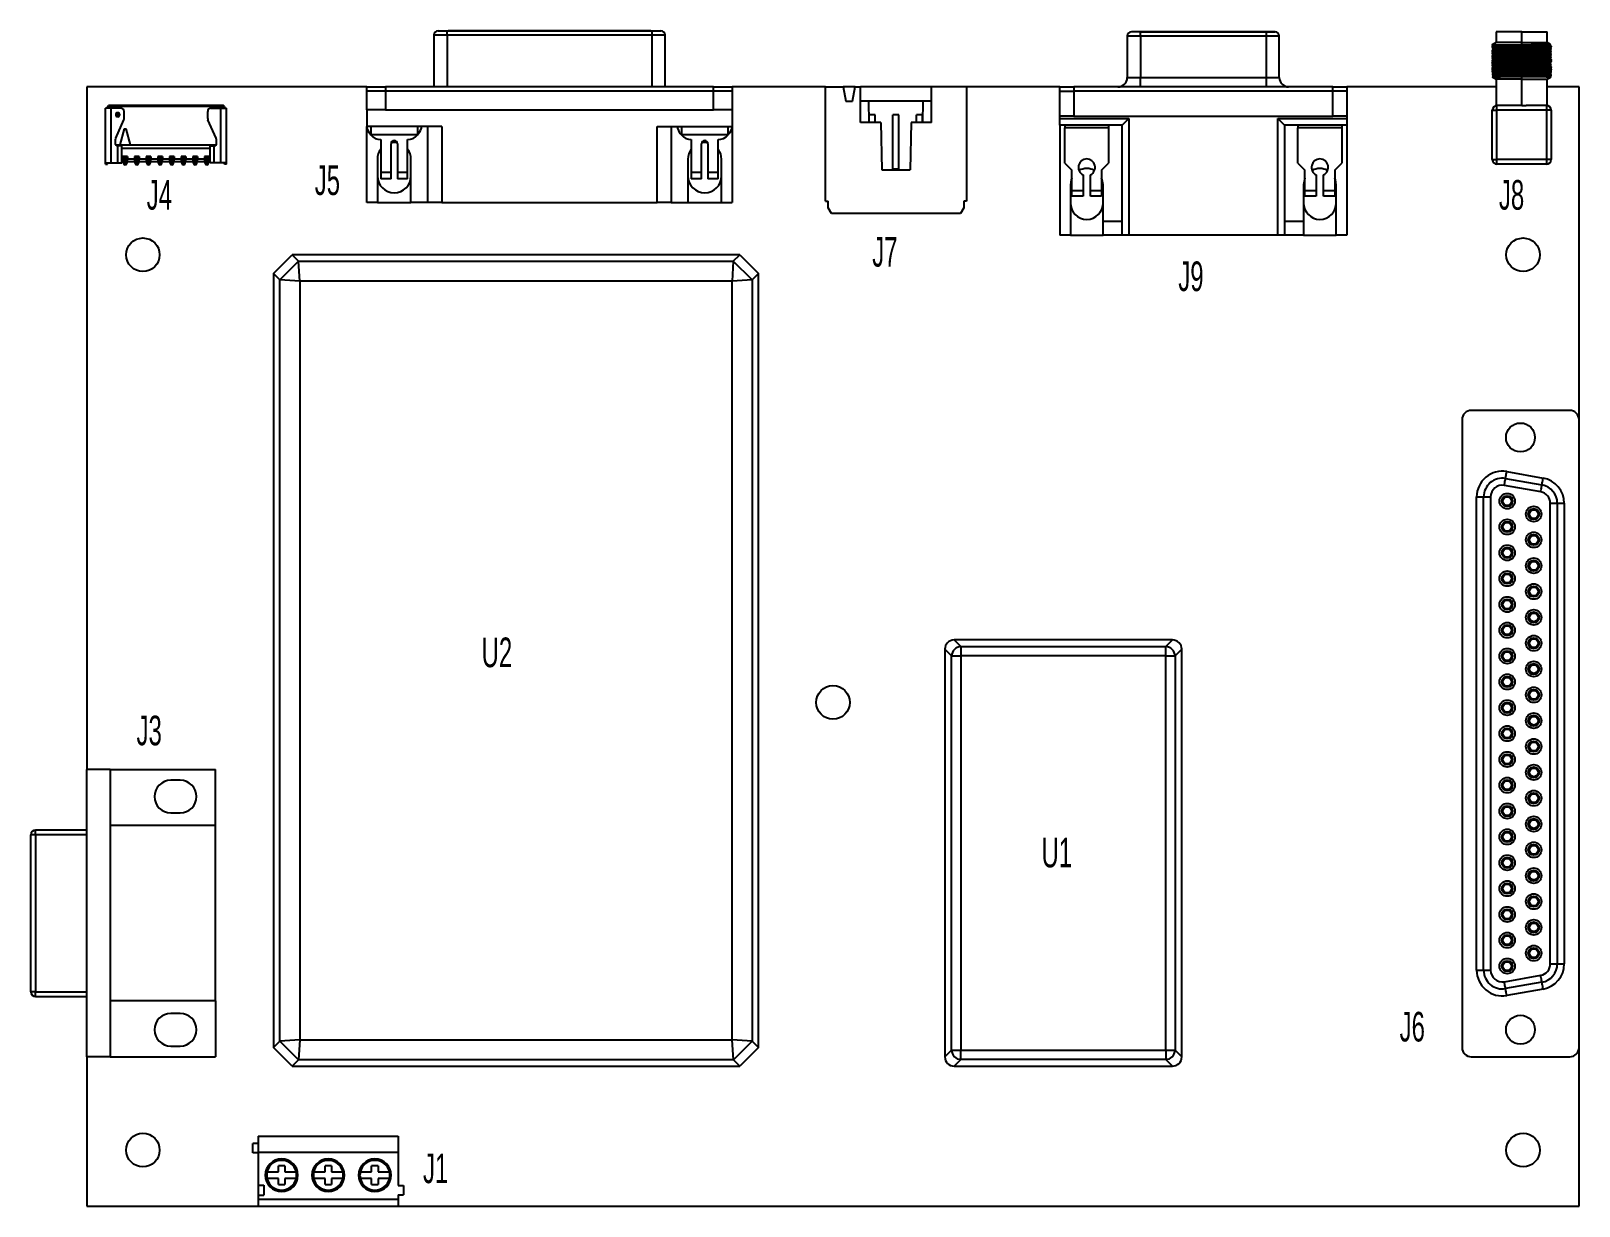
# Model space of a CAD drawing. Header units: millimetres. Extents: x 114 to 280, y 84 to 210.
import ezdxf

# ---------------------------------------------------------------- set-up
doc = ezdxf.new("R2010")
doc.units = ezdxf.units.MM
doc.styles.add('SLDTEXTSTYLE0', font='TXT', dxfattribs={"width": 0.605})

msp = doc.modelspace()

# ---------------------------------------------------------------- texts
at = {"color": 7, "linetype": 'Continuous', "lineweight": 0, "char_height": 3.175, "attachment_point": 1, "style": 'SLDTEXTSTYLE0'}
for s, insert in [('J5', (144.41, 195.73)), ('J4', (126.39, 194.16)), ('J8', (271.39, 194.16)), ('J7', (204.19, 188.05)), ('J9', (237.01, 185.43)), ('U2', (162.3, 145.11)), ('J3', (125.3, 136.73)), ('U1', (222.34, 123.64)), ('J6', (260.74, 104.97)), ('J1', (156.02, 89.78))]:
    msp.add_mtext(s, dxfattribs=dict(at, insert=insert))

# ---------------------------------------------------------------- linework, layer by layer
at = {"color": 7, "linetype": 'Continuous', "lineweight": 25}
for p, q in [((157.18, 209.7), (157.18, 204.15)), ((157.63, 210.15), (158.61, 210.15)), ((158.61, 209.7), (158.61, 210.15)), ((158.61, 210.15), (180.55, 210.15)), ((158.61, 209.7), (158.61, 204.15)), ((180.55, 209.7), (158.61, 209.7)), ((180.45, 210.15), (158.71, 210.15)), ((180.55, 210.15), (181.53, 210.15)), ((180.55, 210.15), (180.55, 209.7)), ((180.55, 209.7), (180.55, 204.15)), ((181.98, 204.15), (181.98, 209.7)), ((231.54, 209.6), (231.54, 205.15)), ((231.99, 210.05), (231.99, 210.05)), ((232.97, 210.05), (231.99, 210.05)), ((232.97, 209.6), (232.97, 210.05)), ((232.97, 210.05), (246.42, 210.05)), ((246.41, 210.05), (232.97, 210.05)), ((232.97, 209.6), (232.97, 205.15)), ((246.42, 209.6), (232.97, 209.6)), ((247.39, 210.05), (246.41, 210.05)), ((246.42, 210.05), (247.39, 210.05)), ((246.42, 210.05), (246.42, 209.6)), ((246.42, 209.6), (246.42, 205.15)), ((247.84, 205.15), (247.84, 209.6)), ((271.1, 210.05), (271.1, 208.91)), ((273.83, 210.05), (271.1, 210.05)), ((273.83, 208.91), (273.83, 210.05)), ((273.83, 210.05), (276.55, 210.05)), ((276.55, 208.91), (276.55, 210.05)), ((271.1, 208.91), (270.67, 208.66)), ((270.91, 208.66), (270.67, 208.66)), ((270.74, 208.48), (271, 208.47)), ((273.83, 208.91), (271.1, 208.91)), ((273.83, 208.67), (273.83, 208.91)), ((273.83, 208.91), (276.55, 208.91)), ((273.83, 208.55), (273.83, 208.57)), ((273.83, 208.42), (273.83, 208.44)), ((273.83, 208.29), (273.83, 208.31)), ((273.83, 208.16), (273.83, 208.18)), ((273.83, 208.03), (273.83, 208.05)), ((273.83, 207.91), (273.83, 207.92)), ((273.83, 207.78), (273.83, 207.79)), ((273.83, 207.65), (273.83, 207.66)), ((273.83, 207.52), (273.83, 207.53)), ((275.91, 208.01), (275.91, 207.98)), ((276.91, 208.7), (276.55, 208.91)), ((276.92, 208.61), (276.92, 208.7)), ((271.29, 206.21), (271.34, 206.17)), ((271.34, 206.17), (271.34, 206.14)), ((273.52, 207.13), (273.83, 207.13)), ((273.52, 207.09), (273.52, 207.06)), ((273.83, 207.02), (273.52, 207.02)), ((273.83, 207.39), (273.83, 207.41)), ((273.83, 207.26), (273.83, 207.28)), ((273.83, 207.13), (273.83, 207.15)), ((273.83, 207), (273.83, 207.02)), ((273.83, 206.87), (273.83, 206.89)), ((273.83, 206.74), (273.83, 206.76)), ((273.83, 206.62), (273.83, 206.63)), ((273.83, 206.49), (273.83, 206.5)), ((273.83, 206.36), (273.83, 206.37)), ((273.83, 206.23), (273.83, 206.24)), ((273.83, 206.1), (273.83, 206.12)), ((273.83, 205.97), (273.83, 205.99)), ((273.83, 205.84), (273.83, 205.86)), ((232.97, 204.15), (232.97, 205.15)), ((232.97, 205.15), (246.42, 205.15)), ((246.42, 205.15), (246.42, 204.15)), ((270.67, 205.3), (270.74, 205.25)), ((270.73, 205.29), (270.67, 205.29)), ((270.68, 205.22), (271.1, 204.98)), ((270.73, 205.29), (270.8, 205.25)), ((270.73, 205.23), (270.73, 205.24)), ((270.8, 205.22), (270.78, 205.2)), ((270.8, 205.25), (270.8, 205.22)), ((271.1, 204.98), (271.1, 202.14)), ((273.83, 204.98), (271.1, 204.98)), ((273.83, 205.71), (273.83, 205.73)), ((273.83, 205.58), (273.83, 205.6)), ((273.83, 205.45), (273.83, 205.47)), ((273.83, 205.33), (273.83, 205.34)), ((273.83, 204.98), (273.83, 205.22)), ((273.83, 204.98), (276.55, 204.98)), ((273.83, 202.15), (273.83, 204.98)), ((276.46, 205.23), (276.99, 205.23)), ((276.55, 204.98), (276.99, 205.23)), ((276.55, 202.14), (276.55, 204.98)), ((276.92, 205.64), (276.99, 205.63)), ((149.98, 204.15), (119.98, 204.15)), ((119.98, 204.15), (119.98, 130.95)), ((149.98, 203.7), (149.98, 204.15)), ((149.98, 204.15), (151.98, 204.15)), ((151.98, 203.7), (149.98, 203.7)), ((149.98, 201.7), (149.98, 203.7)), ((151.98, 204.15), (151.98, 203.7)), ((187.18, 204.15), (151.98, 204.15)), ((187.18, 203.7), (151.98, 203.7)), ((151.98, 203.7), (151.98, 201.7)), ((187.18, 203.7), (187.18, 204.15)), ((187.18, 204.15), (189.18, 204.15)), ((189.18, 203.7), (187.18, 203.7)), ((187.18, 201.7), (187.18, 203.7)), ((189.18, 204.15), (189.18, 203.7)), ((199.18, 204.15), (189.18, 204.15)), ((189.18, 203.7), (189.18, 201.7)), ((199.18, 191.89), (199.18, 204.15)), ((199.18, 204.15), (201.08, 204.15)), ((201.08, 204.15), (201.35, 202.63)), ((202.35, 204.15), (201.08, 204.15)), ((201.35, 202.63), (202.09, 202.63)), ((202.09, 202.63), (202.35, 204.15)), ((202.35, 204.15), (202.92, 204.15)), ((210.55, 204.15), (202.92, 204.15)), ((202.92, 202.63), (202.92, 204.15)), ((203.81, 202.63), (202.92, 202.63)), ((202.92, 200.34), (202.92, 202.63)), ((203.85, 200.34), (203.81, 202.63)), ((209.66, 202.63), (203.81, 202.63)), ((209.62, 200.34), (209.66, 202.63)), ((210.55, 202.63), (209.66, 202.63)), ((210.55, 202.63), (210.55, 204.15)), ((214.29, 204.15), (210.55, 204.15)), ((210.55, 200.34), (210.55, 202.63)), ((214.29, 204.15), (214.29, 191.89)), ((224.29, 204.15), (214.29, 204.15)), ((224.29, 203.7), (224.29, 204.15)), ((224.29, 204.15), (225.79, 204.15)), ((224.29, 201), (224.29, 203.7)), ((224.29, 203.7), (225.79, 203.7)), ((225.79, 204.15), (225.79, 203.7)), ((253.59, 204.15), (225.79, 204.15)), ((253.59, 203.7), (225.79, 203.7)), ((225.79, 203.7), (225.79, 201)), ((253.59, 203.7), (225.79, 203.7)), ((253.59, 203.7), (253.59, 204.15)), ((253.59, 204.15), (255.09, 204.15)), ((255.09, 203.7), (253.59, 203.7)), ((253.59, 201), (253.59, 203.7)), ((255.09, 204.15), (255.09, 203.7)), ((271.1, 204.15), (255.09, 204.15)), ((255.09, 203.7), (255.09, 201)), ((279.98, 204.15), (276.55, 204.15)), ((279.98, 168.47), (279.98, 204.15)), ((121.98, 196), (121.98, 201.87)), ((122.58, 201.87), (121.98, 201.87)), ((122.18, 202.05), (122.28, 202.15)), ((122.18, 202.05), (122.18, 201.87)), ((122.58, 196), (122.58, 201.87)), ((123.63, 201.87), (122.58, 201.87)), ((122.88, 202.05), (122.88, 202.15)), ((134.03, 202.15), (122.88, 202.15)), ((134.03, 202.05), (122.88, 202.05)), ((123.28, 201.39), (123.28, 201.32)), ((123.28, 201.27), (123.28, 201.32)), ((123.28, 201.2), (123.28, 201.27)), ((123.28, 201.14), (123.28, 201.07)), ((123.28, 201.07), (123.28, 201.02)), ((123.28, 200.95), (123.28, 201.02)), ((123.98, 200.77), (123.98, 201.52)), ((132.93, 200.77), (132.93, 201.52)), ((133.28, 201.87), (134.33, 201.87)), ((134.03, 202.05), (134.03, 202.15)), ((134.33, 196), (134.33, 201.87)), ((134.33, 201.87), (134.93, 201.87)), ((134.73, 202.05), (134.63, 202.15)), ((134.73, 202.05), (134.73, 201.87)), ((134.93, 196), (134.93, 201.87)), ((151.98, 201.7), (149.98, 201.7)), ((149.98, 201.7), (149.98, 199.9)), ((151.98, 201.7), (187.18, 201.7)), ((189.18, 201.7), (187.18, 201.7)), ((189.18, 201.7), (189.18, 199.9)), ((204.51, 201.17), (203.87, 201.17)), ((203.87, 200.34), (203.87, 201.17)), ((204.51, 200.34), (204.51, 201.17)), ((207.05, 201.17), (206.41, 201.17)), ((206.41, 195.32), (206.41, 201.17)), ((207.05, 195.32), (207.05, 201.17)), ((209.59, 201.17), (208.95, 201.17)), ((208.95, 200.34), (208.95, 201.17)), ((209.59, 200.34), (209.59, 201.17)), ((225.79, 201), (224.29, 201)), ((224.29, 200.75), (224.29, 201)), ((225.79, 201), (253.59, 201)), ((255.09, 201), (253.59, 201)), ((255.09, 201), (255.09, 200.75)), ((270.68, 196.35), (270.68, 201.65)), ((270.68, 201.65), (271.18, 201.65)), ((271.18, 201.65), (271.18, 202.15)), ((273.34, 202.15), (271.18, 202.15)), ((271.18, 196.35), (271.18, 201.65)), ((276.48, 201.65), (271.18, 201.65)), ((273.83, 202.15), (273.34, 202.15)), ((273.83, 202.15), (274.32, 202.15)), ((276.48, 202.15), (274.32, 202.15)), ((276.48, 202.15), (276.48, 201.65)), ((276.48, 201.65), (276.48, 196.35)), ((276.98, 201.65), (276.48, 201.65)), ((276.98, 201.65), (276.98, 196.35)), ((123.08, 198.67), (123.95, 200.63)), ((123.98, 199.65), (123.52, 197.95)), ((123.98, 199.65), (124.18, 199.65)), ((124.64, 197.95), (124.18, 199.65)), ((133.83, 198.67), (132.96, 200.63)), ((158.03, 199.9), (149.98, 199.9)), ((149.98, 191.75), (149.98, 199.9)), ((150.03, 199.65), (150.03, 199.9)), ((150.43, 199.9), (150.43, 199)), ((155.42, 199.9), (155.42, 199)), ((155.82, 199.9), (155.82, 199.65)), ((156.53, 191.75), (156.53, 199.9)), ((158.03, 199.9), (158.03, 191.75)), ((181.12, 191.75), (181.12, 199.9)), ((181.12, 199.9), (189.18, 199.9)), ((182.62, 199.9), (182.62, 191.75)), ((183.33, 199.65), (183.33, 199.9)), ((183.73, 199.9), (183.73, 199)), ((188.72, 199.9), (188.72, 199)), ((189.12, 199.9), (189.12, 199.65)), ((189.18, 199.9), (189.18, 191.75)), ((203.85, 200.34), (202.92, 200.34)), ((205.12, 200.34), (203.85, 200.34)), ((205.12, 200.34), (205.21, 195.26)), ((208.35, 200.34), (208.26, 195.26)), ((209.62, 200.34), (208.35, 200.34)), ((210.55, 200.34), (209.62, 200.34)), ((224.29, 200.75), (231.69, 200.75)), ((224.29, 200.05), (224.29, 200.75)), ((230.99, 200.05), (224.29, 200.05)), ((224.29, 200.05), (224.29, 188.25)), ((224.84, 200.05), (224.84, 199.75)), ((224.84, 195.97), (224.84, 199.75)), ((229.54, 199.75), (224.84, 199.75)), ((229.54, 200.05), (229.54, 199.75)), ((229.54, 199.75), (229.54, 195.97)), ((230.99, 188.25), (230.99, 200.05)), ((231.69, 200.75), (231.69, 188.25)), ((247.69, 188.25), (247.69, 200.75)), ((247.69, 200.75), (255.09, 200.75)), ((248.39, 200.05), (248.39, 188.25)), ((255.09, 200.05), (248.39, 200.05)), ((249.84, 200.05), (249.84, 199.75)), ((249.84, 195.97), (249.84, 199.75)), ((254.54, 199.75), (249.84, 199.75)), ((254.54, 200.05), (254.54, 199.75)), ((254.54, 199.75), (254.54, 195.97)), ((255.09, 200.75), (255.09, 200.05)), ((255.09, 200.05), (255.09, 188.25)), ((123.05, 197.98), (123.05, 198.53)), ((123.13, 197.95), (123.52, 197.95)), ((123.28, 197.85), (123.18, 197.85)), ((123.28, 196), (123.28, 197.85)), ((123.73, 197.85), (123.28, 197.85)), ((123.48, 197.85), (123.48, 197.95)), ((123.52, 197.95), (124.64, 197.95)), ((123.73, 196), (123.73, 197.85)), ((124.64, 197.95), (133.78, 197.95)), ((133.18, 196), (133.18, 197.85)), ((133.18, 197.85), (133.63, 197.85)), ((133.43, 197.85), (133.43, 197.95)), ((133.63, 196), (133.63, 197.85)), ((133.63, 197.85), (133.73, 197.85)), ((133.86, 197.98), (133.86, 198.53)), ((155.42, 199), (150.43, 199)), ((151.49, 198.5), (151.49, 195.01)), ((152.59, 195.01), (152.59, 198.06)), ((153.27, 198.06), (153.27, 195.01)), ((154.37, 195.01), (154.37, 198.5)), ((188.72, 199), (183.73, 199)), ((184.79, 198.5), (184.79, 195.01)), ((185.89, 195.01), (185.89, 198.06)), ((186.57, 198.06), (186.57, 195.01)), ((187.67, 195.01), (187.67, 198.5)), ((121.98, 196), (122.58, 196)), ((121.98, 195.87), (121.98, 196)), ((122.18, 195.87), (122.18, 196)), ((122.58, 196), (123.28, 196)), ((123.28, 196), (123.73, 196)), ((123.83, 196.42), (123.73, 196.42)), ((123.83, 196.12), (123.73, 196.12)), ((124.33, 196.7), (123.83, 196.7)), ((123.83, 196.7), (123.83, 196.42)), ((123.83, 196.42), (123.83, 196.12)), ((123.83, 196.4), (123.88, 196.4)), ((123.88, 196.7), (123.88, 196.5)), ((123.88, 196.5), (123.88, 196)), ((123.88, 196.5), (124.08, 196.5)), ((124.08, 196.5), (124.28, 196.5)), ((124.08, 196.5), (124.08, 195.8)), ((124.28, 196.5), (124.28, 196.7)), ((124.28, 196), (124.28, 196.5)), ((124.28, 196.4), (124.33, 196.4)), ((124.33, 196.7), (124.33, 196.42)), ((125.08, 196.42), (124.33, 196.42)), ((124.33, 196.12), (124.33, 196.42)), ((125.08, 196.12), (124.33, 196.12)), ((125.58, 196.7), (125.08, 196.7)), ((125.08, 196.7), (125.08, 196.42)), ((125.08, 196.42), (125.08, 196.12)), ((125.08, 196.4), (125.13, 196.4)), ((125.13, 196.7), (125.13, 196.5)), ((125.13, 196.5), (125.13, 196)), ((125.13, 196.5), (125.33, 196.5)), ((125.33, 196.5), (125.53, 196.5)), ((125.33, 196.5), (125.33, 195.8)), ((125.53, 196.5), (125.53, 196.7)), ((125.53, 196), (125.53, 196.5)), ((125.53, 196.4), (125.58, 196.4)), ((125.58, 196.7), (125.58, 196.42)), ((126.33, 196.42), (125.58, 196.42)), ((125.58, 196.12), (125.58, 196.42)), ((126.33, 196.12), (125.58, 196.12)), ((126.83, 196.7), (126.33, 196.7)), ((126.33, 196.7), (126.33, 196.42)), ((126.33, 196.42), (126.33, 196.12)), ((126.33, 196.4), (126.38, 196.4)), ((126.38, 196.7), (126.38, 196.5)), ((126.38, 196.5), (126.38, 196)), ((126.38, 196.5), (126.58, 196.5)), ((126.58, 196.5), (126.78, 196.5)), ((126.58, 196.5), (126.58, 195.8)), ((126.78, 196.5), (126.78, 196.7)), ((126.78, 196), (126.78, 196.5)), ((126.78, 196.4), (126.83, 196.4)), ((126.83, 196.7), (126.83, 196.42)), ((127.58, 196.42), (126.83, 196.42)), ((126.83, 196.12), (126.83, 196.42)), ((127.58, 196.12), (126.83, 196.12)), ((128.08, 196.7), (127.58, 196.7)), ((127.58, 196.7), (127.58, 196.42)), ((127.58, 196.42), (127.58, 196.12)), ((127.58, 196.4), (127.63, 196.4)), ((127.63, 196.7), (127.63, 196.5)), ((127.63, 196.5), (127.63, 196)), ((127.63, 196.5), (127.83, 196.5)), ((127.83, 196.5), (128.03, 196.5)), ((127.83, 196.5), (127.83, 195.8)), ((128.03, 196.5), (128.03, 196.7)), ((128.03, 196), (128.03, 196.5)), ((128.03, 196.4), (128.08, 196.4)), ((128.08, 196.7), (128.08, 196.42)), ((128.83, 196.42), (128.08, 196.42)), ((128.08, 196.12), (128.08, 196.42)), ((128.83, 196.12), (128.08, 196.12)), ((129.33, 196.7), (128.83, 196.7)), ((128.83, 196.7), (128.83, 196.42)), ((128.83, 196.42), (128.83, 196.12)), ((128.83, 196.4), (128.88, 196.4)), ((128.88, 196.7), (128.88, 196.5)), ((128.88, 196.5), (128.88, 196)), ((128.88, 196.5), (129.08, 196.5)), ((129.08, 196.5), (129.28, 196.5)), ((129.08, 196.5), (129.08, 195.8)), ((129.28, 196.5), (129.28, 196.7)), ((129.28, 196), (129.28, 196.5)), ((129.28, 196.4), (129.33, 196.4)), ((129.33, 196.7), (129.33, 196.42)), ((130.08, 196.42), (129.33, 196.42)), ((129.33, 196.12), (129.33, 196.42)), ((130.08, 196.12), (129.33, 196.12)), ((130.58, 196.7), (130.08, 196.7)), ((130.08, 196.7), (130.08, 196.42)), ((130.08, 196.42), (130.08, 196.12)), ((130.08, 196.4), (130.13, 196.4)), ((130.13, 196.7), (130.13, 196.5)), ((130.13, 196.5), (130.13, 196)), ((130.13, 196.5), (130.33, 196.5)), ((130.33, 196.5), (130.53, 196.5)), ((130.33, 196.5), (130.33, 195.8)), ((130.53, 196.5), (130.53, 196.7)), ((130.53, 196), (130.53, 196.5)), ((130.53, 196.4), (130.58, 196.4)), ((130.58, 196.7), (130.58, 196.42)), ((130.58, 196.12), (130.58, 196.42)), ((131.33, 196.42), (130.58, 196.42)), ((131.33, 196.12), (130.58, 196.12)), ((131.83, 196.7), (131.33, 196.7)), ((131.33, 196.7), (131.33, 196.42)), ((131.33, 196.42), (131.33, 196.12)), ((131.33, 196.4), (131.38, 196.4)), ((131.38, 196.7), (131.38, 196.5)), ((131.38, 196.5), (131.38, 196)), ((131.38, 196.5), (131.58, 196.5)), ((131.58, 196.5), (131.78, 196.5)), ((131.58, 196.5), (131.58, 195.8)), ((131.78, 196.5), (131.78, 196.7)), ((131.78, 196), (131.78, 196.5)), ((131.78, 196.4), (131.83, 196.4)), ((131.83, 196.7), (131.83, 196.42)), ((132.58, 196.42), (131.83, 196.42)), ((131.83, 196.12), (131.83, 196.42)), ((132.58, 196.12), (131.83, 196.12)), ((133.08, 196.7), (132.58, 196.7)), ((132.58, 196.7), (132.58, 196.42)), ((132.58, 196.42), (132.58, 196.12)), ((132.58, 196.4), (132.63, 196.4)), ((132.63, 196.7), (132.63, 196.5)), ((132.63, 196.5), (132.63, 196)), ((132.63, 196.5), (132.83, 196.5)), ((132.83, 196.5), (133.03, 196.5)), ((132.83, 196.5), (132.83, 195.8)), ((133.03, 196.5), (133.03, 196.7)), ((133.03, 196), (133.03, 196.5)), ((133.03, 196.4), (133.08, 196.4)), ((133.08, 196.7), (133.08, 196.42)), ((133.18, 196.42), (133.08, 196.42)), ((133.08, 196.12), (133.08, 196.42)), ((133.18, 196.12), (133.08, 196.12)), ((133.63, 196), (133.18, 196)), ((134.33, 196), (133.63, 196)), ((134.93, 196), (134.33, 196)), ((134.73, 195.87), (134.73, 196)), ((134.93, 195.87), (134.93, 196)), ((151.13, 196.4), (151.13, 191.75)), ((154.73, 191.75), (154.73, 196.4)), ((184.43, 196.4), (184.43, 191.75)), ((188.03, 191.75), (188.03, 196.4)), ((224.84, 195.97), (225.59, 195.22)), ((228.79, 195.22), (229.54, 195.97)), ((249.84, 195.97), (250.59, 195.22)), ((253.79, 195.22), (254.54, 195.97)), ((270.68, 196.35), (271.18, 196.35)), ((276.48, 196.35), (271.18, 196.35)), ((271.18, 195.85), (271.18, 196.35)), ((276.98, 196.35), (276.48, 196.35)), ((276.48, 196.35), (276.48, 195.85)), ((121.98, 195.87), (122.18, 195.87)), ((134.93, 195.87), (134.73, 195.87)), ((151.49, 195.01), (152.59, 195.01)), ((151.49, 195.01), (151.49, 194.3)), ((152.59, 194.3), (151.49, 194.3)), ((152.59, 194.3), (152.59, 195.01)), ((153.27, 195.01), (154.37, 195.01)), ((153.27, 195.01), (153.27, 194.3)), ((154.37, 194.3), (153.27, 194.3)), ((154.37, 194.3), (154.37, 195.01)), ((184.79, 195.01), (185.89, 195.01)), ((184.79, 195.01), (184.79, 194.3)), ((185.89, 194.3), (184.79, 194.3)), ((185.89, 194.3), (185.89, 195.01)), ((186.57, 195.01), (187.67, 195.01)), ((186.57, 195.01), (186.57, 194.3)), ((187.67, 194.3), (186.57, 194.3)), ((187.67, 194.3), (187.67, 195.01)), ((205.21, 195.26), (208.26, 195.26)), ((206.41, 195.26), (206.41, 195.32)), ((207.05, 195.32), (206.41, 195.32)), ((207.05, 195.26), (207.05, 195.32)), ((225.59, 193.03), (225.59, 195.22)), ((226.79, 194.72), (226.79, 193.03)), ((227.59, 193.03), (227.59, 194.72)), ((228.79, 195.22), (228.79, 193.03)), ((250.59, 193.03), (250.59, 195.22)), ((251.79, 194.72), (251.79, 193.03)), ((252.59, 193.03), (252.59, 194.72)), ((253.79, 195.22), (253.79, 193.03)), ((276.48, 195.85), (271.18, 195.85)), ((225.44, 193.65), (225.44, 188.25)), ((225.59, 192.42), (225.59, 193.03)), ((225.59, 193.03), (226.79, 193.03)), ((226.79, 193.03), (226.79, 192.42)), ((227.59, 193.03), (228.79, 193.03)), ((227.59, 192.42), (227.59, 193.03)), ((228.79, 193.03), (228.79, 192.42)), ((228.94, 189.75), (228.94, 193.65)), ((250.44, 193.65), (250.44, 189.75)), ((250.59, 193.03), (251.79, 193.03)), ((250.59, 192.42), (250.59, 193.03)), ((251.79, 193.03), (251.79, 192.42)), ((252.59, 193.03), (253.79, 193.03)), ((252.59, 192.42), (252.59, 193.03)), ((253.79, 193.03), (253.79, 192.42)), ((253.94, 188.25), (253.94, 193.65)), ((151.13, 191.75), (149.98, 191.75)), ((151.13, 191.75), (154.73, 191.75)), ((156.53, 191.75), (154.73, 191.75)), ((158.03, 191.75), (156.53, 191.75)), ((158.03, 191.75), (181.12, 191.75)), ((182.62, 191.75), (181.12, 191.75)), ((182.62, 191.75), (184.43, 191.75)), ((184.43, 191.75), (188.03, 191.75)), ((188.03, 191.75), (189.18, 191.75)), ((199.18, 191.89), (199.45, 191.89)), ((199.45, 191.19), (199.45, 191.89)), ((199.82, 190.56), (199.46, 191.18)), ((214.01, 191.18), (213.65, 190.56)), ((214.01, 191.89), (214.01, 191.19)), ((214.29, 191.89), (214.01, 191.89)), ((226.79, 192.42), (225.59, 192.42)), ((228.79, 192.42), (227.59, 192.42)), ((251.79, 192.42), (250.59, 192.42)), ((253.79, 192.42), (252.59, 192.42)), ((213.65, 190.56), (199.82, 190.56)), ((228.94, 189.75), (230.99, 189.75)), ((228.94, 188.25), (228.94, 189.75)), ((248.39, 189.75), (250.44, 189.75)), ((250.44, 189.75), (250.44, 188.25)), ((225.44, 188.25), (224.29, 188.25)), ((225.44, 188.25), (228.94, 188.25)), ((230.99, 188.25), (228.94, 188.25)), ((231.69, 188.25), (230.99, 188.25)), ((247.69, 188.25), (231.69, 188.25)), ((248.39, 188.25), (247.69, 188.25)), ((250.44, 188.25), (248.39, 188.25)), ((250.44, 188.25), (253.94, 188.25)), ((255.09, 188.25), (253.94, 188.25)), ((139.98, 184.15), (141.98, 186.15)), ((141.98, 186.15), (142.66, 185.47)), ((189.98, 186.15), (141.98, 186.15)), ((189.29, 185.47), (189.98, 186.15)), ((189.98, 186.15), (191.98, 184.15)), ((142.66, 185.47), (140.66, 183.47)), ((142.8, 183.33), (142.66, 185.47)), ((142.66, 185.47), (189.29, 185.47)), ((189.29, 185.47), (189.16, 183.33)), ((191.3, 183.47), (189.29, 185.47)), ((140.66, 183.47), (139.98, 184.15)), ((139.98, 184.15), (139.98, 101.15)), ((142.8, 183.33), (140.66, 183.47)), ((140.66, 101.83), (140.66, 183.47)), ((189.16, 183.33), (142.8, 183.33)), ((142.8, 183.33), (142.8, 101.97)), ((191.3, 183.47), (189.16, 183.33)), ((189.16, 101.97), (189.16, 183.33)), ((191.98, 184.15), (191.3, 183.47)), ((191.3, 183.47), (191.3, 101.83)), ((191.98, 101.15), (191.98, 184.15)), ((278.98, 169.47), (268.43, 169.47)), ((267.43, 168.47), (267.43, 101.15)), ((279.98, 101.15), (279.98, 168.47)), ((272.23, 162.9), (276.13, 162.21)), ((275.87, 160.73), (271.97, 161.42)), ((272.1, 162.16), (276, 161.47)), ((269, 160.19), (269.75, 160.19)), ((269, 109.43), (269, 160.19)), ((269.75, 109.43), (269.75, 160.19)), ((269.75, 160.19), (270.5, 160.19)), ((270.5, 160.19), (270.5, 109.43)), ((276.9, 110.12), (276.9, 159.5)), ((276.9, 159.5), (277.65, 159.5)), ((277.65, 159.5), (277.65, 110.12)), ((277.65, 159.5), (278.4, 159.5)), ((278.4, 159.5), (278.4, 110.12)), ((212.98, 144.85), (213.7, 144.13)), ((236.38, 144.85), (212.98, 144.85)), ((235.66, 144.13), (236.38, 144.85)), ((212.7, 143.13), (211.98, 143.85)), ((211.98, 143.85), (211.98, 100.15)), ((212.7, 143.13), (213.7, 143.13)), ((212.7, 100.87), (212.7, 143.13)), ((213.7, 144.13), (213.7, 143.13)), ((213.7, 144.13), (235.66, 144.13)), ((235.66, 143.13), (213.7, 143.13)), ((213.7, 143.13), (213.7, 100.87)), ((235.66, 143.13), (235.66, 144.13)), ((235.66, 143.13), (236.66, 143.13)), ((235.66, 100.87), (235.66, 143.13)), ((237.38, 143.85), (236.66, 143.13)), ((236.66, 143.13), (236.66, 100.87)), ((237.38, 100.15), (237.38, 143.85)), ((119.98, 100.15), (119.98, 130.95)), ((122.48, 130.95), (119.98, 130.95)), ((122.48, 130.95), (122.48, 100.15)), ((122.48, 130.95), (133.78, 130.95)), ((129.98, 129.8), (128.98, 129.8)), ((133.78, 124.95), (133.78, 130.95)), ((128.98, 126.3), (129.98, 126.3)), ((133.78, 124.95), (122.48, 124.95)), ((133.78, 106.15), (133.78, 124.95)), ((113.98, 107.13), (113.98, 123.97)), ((114.48, 123.97), (113.98, 123.97)), ((119.98, 124.47), (114.48, 124.47)), ((114.48, 123.97), (114.48, 107.13)), ((119.98, 123.97), (114.48, 123.97)), ((276.9, 110.12), (277.65, 110.12)), ((277.65, 110.12), (278.4, 110.12)), ((269, 109.43), (269.75, 109.43)), ((269.75, 109.43), (270.5, 109.43)), ((271.97, 108.2), (275.87, 108.89)), ((276, 108.15), (272.1, 107.46)), ((114.48, 107.13), (113.98, 107.13)), ((114.48, 107.13), (119.98, 107.13)), ((114.48, 106.63), (119.98, 106.63)), ((276.13, 107.41), (272.23, 106.72)), ((133.78, 106.15), (122.48, 106.15)), ((129.98, 104.8), (128.98, 104.8)), ((133.78, 106.15), (133.78, 100.15)), ((128.98, 101.3), (129.98, 101.3)), ((139.98, 101.15), (140.66, 101.83)), ((142.8, 101.97), (140.66, 101.83)), ((140.66, 101.83), (142.66, 99.83)), ((142.8, 101.97), (142.66, 99.83)), ((142.8, 101.97), (189.16, 101.97)), ((189.3, 99.83), (189.16, 101.97)), ((191.3, 101.83), (189.16, 101.97)), ((189.3, 99.83), (191.3, 101.83)), ((191.3, 101.83), (191.98, 101.15)), ((122.48, 100.15), (119.98, 100.15)), ((119.98, 100.15), (119.98, 84.15)), ((122.48, 100.15), (133.78, 100.15)), ((141.98, 99.15), (139.98, 101.15)), ((142.66, 99.83), (141.98, 99.15)), ((189.3, 99.83), (142.66, 99.83)), ((189.98, 99.15), (189.3, 99.83)), ((191.98, 101.15), (189.98, 99.15)), ((211.98, 100.15), (212.7, 100.87)), ((212.7, 100.87), (213.7, 100.87)), ((213.7, 99.87), (212.98, 99.15)), ((213.7, 99.87), (213.7, 100.87)), ((213.7, 100.87), (235.66, 100.87)), ((235.66, 99.87), (213.7, 99.87)), ((235.66, 100.87), (236.66, 100.87)), ((235.66, 100.87), (235.66, 99.87)), ((236.38, 99.15), (235.66, 99.87)), ((236.66, 100.87), (237.38, 100.15)), ((268.43, 100.15), (278.98, 100.15)), ((279.98, 84.15), (279.98, 101.15)), ((141.98, 99.15), (189.98, 99.15)), ((212.98, 99.15), (236.38, 99.15)), ((138.36, 91.65), (138.36, 89.92)), ((138.36, 91.65), (153.36, 91.65)), ((153.36, 91.65), (153.36, 89.92)), ((138.36, 90.85), (137.78, 90.85)), ((137.78, 89.85), (137.78, 90.85)), ((138.36, 89.85), (137.78, 89.85)), ((138.36, 89.92), (138.36, 86.37)), ((138.36, 89.92), (153.36, 89.92)), ((153.36, 89.92), (153.36, 86.35)), ((141.21, 88.45), (140.51, 88.45)), ((140.51, 87.8), (140.51, 88.45)), ((141.21, 88.45), (141.21, 87.8)), ((146.21, 88.45), (145.51, 88.45)), ((145.51, 87.8), (145.51, 88.45)), ((146.21, 88.45), (146.21, 87.8)), ((151.21, 88.45), (150.51, 88.45)), ((150.51, 87.8), (150.51, 88.45)), ((151.21, 88.45), (151.21, 87.8)), ((138.36, 86.37), (138.96, 86.37)), ((138.36, 86.37), (138.36, 85.32)), ((138.96, 86.37), (138.96, 85.32)), ((139.3, 87.8), (140.51, 87.8)), ((140.51, 87.1), (139.3, 87.1)), ((140.51, 86.45), (140.51, 87.1)), ((140.51, 86.45), (141.21, 86.45)), ((141.21, 87.8), (142.42, 87.8)), ((141.21, 87.1), (141.21, 86.45)), ((142.42, 87.1), (141.21, 87.1)), ((144.3, 87.8), (145.51, 87.8)), ((145.51, 87.1), (144.3, 87.1)), ((145.51, 86.45), (145.51, 87.1)), ((145.51, 86.45), (146.21, 86.45)), ((146.21, 87.8), (147.42, 87.8)), ((147.42, 87.1), (146.21, 87.1)), ((146.21, 87.1), (146.21, 86.45)), ((149.3, 87.8), (150.51, 87.8)), ((150.51, 87.1), (149.3, 87.1)), ((150.51, 86.45), (150.51, 87.1)), ((150.51, 86.45), (151.21, 86.45)), ((151.21, 87.8), (152.42, 87.8)), ((152.42, 87.1), (151.21, 87.1)), ((151.21, 87.1), (151.21, 86.45)), ((153.36, 86.35), (153.94, 86.35)), ((153.94, 86.35), (153.94, 85.35)), ((138.36, 85.32), (138.36, 84.89)), ((138.36, 85.32), (138.96, 85.32)), ((138.36, 84.89), (138.36, 84.15)), ((138.36, 84.89), (153.36, 84.89)), ((153.36, 85.35), (153.94, 85.35)), ((153.36, 85.35), (153.36, 84.89)), ((153.36, 84.89), (153.36, 84.15)), ((119.98, 84.15), (138.36, 84.15)), ((138.36, 84.15), (153.36, 84.15)), ((153.36, 84.15), (279.98, 84.15))]:
    msp.add_line(p, q, dxfattribs=at)
at = {"color": 8, "linetype": 'Continuous', "lineweight": 25}
for p, q in [((158.61, 209.7), (157.18, 209.7)), ((181.98, 209.7), (180.55, 209.7)), ((232.97, 209.6), (231.54, 209.6)), ((247.84, 209.6), (246.42, 209.6)), ((231.54, 205.15), (232.97, 205.15)), ((246.42, 205.15), (247.84, 205.15)), ((122.88, 202.05), (122.88, 201.87)), ((134.03, 202.05), (134.03, 201.87)), ((123.13, 197.86), (123.13, 197.95)), ((133.18, 197.55), (123.73, 197.55)), ((133.78, 197.86), (133.78, 197.95)), ((124.08, 196.5), (124.08, 196.7)), ((125.33, 196.5), (125.33, 196.7)), ((126.58, 196.5), (126.58, 196.7)), ((127.83, 196.5), (127.83, 196.7)), ((129.08, 196.5), (129.08, 196.7)), ((130.33, 196.5), (130.33, 196.7)), ((131.58, 196.5), (131.58, 196.7)), ((132.83, 196.5), (132.83, 196.7)), ((114.48, 123.97), (114.48, 124.47)), ((114.48, 106.63), (114.48, 107.13))]:
    msp.add_line(p, q, dxfattribs=at)
at = {"color": 7, "linetype": 'Continuous', "lineweight": 25, "flags": 128}
for points in [[(276.91, 208.51), (276.92, 208.51), (276.67, 208.5), (275.97, 208.49), (274.96, 208.49), (273.76, 208.48), (272.58, 208.47), (271.59, 208.46), (270.94, 208.45), (270.74, 208.45), (271, 208.44), (271, 208.44)], [(275.01, 208.7), (275.91, 208.69), (276.56, 208.68), (276.89, 208.67), (276.86, 208.67), (276.48, 208.66), (275.78, 208.65), (274.86, 208.65), (273.81, 208.64), (272.77, 208.63), (271.85, 208.63), (271.16, 208.62), (270.79, 208.61), (270.77, 208.6), (270.77, 208.6)], [(275.95, 208.05), (275.93, 208.03), (275.91, 208.01)], [(275.91, 207.98), (275.93, 207.96), (275.95, 207.94)], [(271.34, 206.14), (271.31, 206.12), (271.29, 206.1)], [(270.74, 205.35), (270.7, 205.33), (270.67, 205.31)], [(276.99, 205.63), (276.95, 205.65), (276.92, 205.67)], [(122.88, 202.05), (122.74, 202.05), (122.61, 202.05), (122.49, 202.05), (122.38, 202.05), (122.3, 202.05), (122.23, 202.05), (122.19, 202.05), (122.18, 202.05)], [(122.88, 202.15), (122.76, 202.15), (122.65, 202.15), (122.55, 202.15), (122.46, 202.15), (122.38, 202.15), (122.33, 202.15), (122.29, 202.15), (122.28, 202.15)], [(134.63, 202.15), (134.62, 202.15), (134.58, 202.15), (134.53, 202.15), (134.45, 202.15), (134.36, 202.15), (134.26, 202.15), (134.15, 202.15), (134.03, 202.15)], [(134.73, 202.05), (134.72, 202.05), (134.68, 202.05), (134.61, 202.05), (134.52, 202.05), (134.42, 202.05), (134.3, 202.05), (134.17, 202.05), (134.03, 202.05)], [(231.69, 200.75), (231.55, 200.61), (231.42, 200.48), (231.3, 200.36), (231.19, 200.25), (231.11, 200.17), (231.04, 200.1), (231, 200.06), (230.99, 200.05)], [(248.39, 200.05), (248.38, 200.06), (248.35, 200.09), (248.3, 200.14), (248.23, 200.21), (248.14, 200.3), (248.04, 200.4), (247.93, 200.51), (247.81, 200.63), (247.69, 200.75)], [(225.59, 194.36), (225.53, 194.19), (225.44, 193.65)], [(228.94, 193.65), (228.85, 194.19), (228.79, 194.36)], [(250.59, 194.36), (250.53, 194.19), (250.44, 193.65)], [(253.94, 193.65), (253.85, 194.19), (253.79, 194.36)], [(272.1, 162.16), (272.1, 162.17), (272.11, 162.22), (272.12, 162.28), (272.14, 162.38), (272.16, 162.49), (272.18, 162.62), (272.21, 162.75), (272.23, 162.9)], [(271.97, 161.42), (272, 161.56), (272.02, 161.7), (272.04, 161.83), (272.06, 161.94), (272.08, 162.04), (272.09, 162.1), (272.1, 162.15), (272.1, 162.16)], [(275.87, 160.73), (275.9, 160.88), (275.92, 161.02), (275.94, 161.14), (275.96, 161.26), (275.98, 161.35), (275.99, 161.42), (276, 161.46), (276, 161.47)], [(276, 161.47), (276, 161.49), (276.01, 161.53), (276.02, 161.6), (276.04, 161.69), (276.06, 161.8), (276.08, 161.93), (276.11, 162.07), (276.13, 162.21)], [(272.1, 107.46), (272.1, 107.47), (272.09, 107.52), (272.08, 107.58), (272.06, 107.68), (272.04, 107.79), (272.02, 107.92), (272, 108.05), (271.97, 108.2)], [(276, 108.15), (276, 108.16), (275.99, 108.2), (275.98, 108.27), (275.96, 108.36), (275.94, 108.48), (275.92, 108.6), (275.9, 108.74), (275.87, 108.89)], [(276.13, 107.41), (276.11, 107.55), (276.08, 107.69), (276.06, 107.82), (276.04, 107.93), (276.02, 108.02), (276.01, 108.09), (276, 108.13), (276, 108.15)], [(272.23, 106.72), (272.21, 106.87), (272.18, 107), (272.16, 107.13), (272.14, 107.24), (272.12, 107.34), (272.11, 107.4), (272.1, 107.45), (272.1, 107.46)]]:
    msp.add_lwpolyline(points, dxfattribs=at)
at = {"color": 7, "linetype": 'Continuous', "lineweight": 25}
for centre, radius in [((125.98, 186.15), 1.8), ((273.98, 186.15), 1.8), ((273.7, 166.56), 1.55), ((272.28, 159.74), 0.83), ((272.28, 159.74), 0.58), ((272.28, 159.74), 0.46), ((272.28, 156.97), 0.83), ((275.12, 158.35), 0.83), ((275.12, 158.35), 0.58), ((275.12, 158.35), 0.46), ((272.28, 156.97), 0.58), ((272.28, 156.97), 0.46), ((275.12, 155.58), 0.83), ((275.12, 155.58), 0.58), ((275.12, 155.58), 0.46), ((272.28, 154.2), 0.83), ((272.28, 154.2), 0.58), ((272.28, 154.2), 0.46), ((275.12, 152.81), 0.83), ((275.12, 152.81), 0.58), ((275.12, 152.81), 0.46), ((272.28, 151.43), 0.83), ((272.28, 151.43), 0.58), ((272.28, 151.43), 0.46), ((272.28, 148.66), 0.83), ((275.12, 150.04), 0.83), ((275.12, 150.04), 0.58), ((275.12, 150.04), 0.46), ((272.28, 148.66), 0.58), ((272.28, 148.66), 0.46), ((275.12, 147.27), 0.83), ((275.12, 147.27), 0.58), ((272.28, 145.89), 0.83), ((272.28, 145.89), 0.58), ((272.28, 145.89), 0.46), ((275.12, 147.27), 0.46), ((275.12, 144.5), 0.83), ((275.12, 144.5), 0.58), ((275.12, 144.5), 0.46), ((272.28, 143.12), 0.83), ((272.28, 143.12), 0.58), ((272.28, 143.12), 0.46), ((272.28, 140.35), 0.83), ((275.12, 141.73), 0.83), ((275.12, 141.73), 0.58), ((275.12, 141.73), 0.46), ((199.98, 138.15), 1.8), ((272.28, 140.35), 0.58), ((272.28, 140.35), 0.46), ((275.12, 138.96), 0.83), ((275.12, 138.96), 0.58), ((272.28, 137.58), 0.83), ((272.28, 137.58), 0.58), ((272.28, 137.58), 0.46), ((275.12, 138.96), 0.46), ((275.12, 136.19), 0.83), ((275.12, 136.19), 0.58), ((275.12, 136.19), 0.46), ((272.28, 134.81), 0.83), ((272.28, 134.81), 0.58), ((272.28, 134.81), 0.46), ((272.28, 132.04), 0.83), ((275.12, 133.42), 0.83), ((275.12, 133.42), 0.58), ((275.12, 133.42), 0.46), ((272.28, 132.04), 0.58), ((272.28, 132.04), 0.46), ((275.12, 130.65), 0.83), ((275.12, 130.65), 0.58), ((272.28, 129.27), 0.83), ((272.28, 129.27), 0.58), ((272.28, 129.27), 0.46), ((275.12, 130.65), 0.46), ((275.12, 127.88), 0.83), ((275.12, 127.88), 0.58), ((275.12, 127.88), 0.46), ((272.28, 126.5), 0.83), ((272.28, 126.5), 0.58), ((272.28, 126.5), 0.46), ((272.28, 123.73), 0.83), ((275.12, 125.11), 0.83), ((275.12, 125.11), 0.58), ((275.12, 125.11), 0.46), ((272.28, 123.73), 0.58), ((272.28, 123.73), 0.46), ((275.12, 122.34), 0.83), ((275.12, 122.34), 0.58), ((272.28, 120.96), 0.83), ((272.28, 120.96), 0.58), ((272.28, 120.96), 0.46), ((275.12, 122.34), 0.46), ((275.12, 119.57), 0.83), ((275.12, 119.57), 0.58), ((275.12, 119.57), 0.46), ((272.28, 118.19), 0.83), ((272.28, 118.19), 0.58), ((272.28, 118.19), 0.46), ((272.28, 115.42), 0.83), ((275.12, 116.8), 0.83), ((275.12, 116.8), 0.58), ((275.12, 116.8), 0.46), ((272.28, 115.42), 0.58), ((272.28, 115.42), 0.46), ((275.12, 114.03), 0.83), ((275.12, 114.03), 0.58), ((272.28, 112.65), 0.83), ((272.28, 112.65), 0.58), ((272.28, 112.65), 0.46), ((275.12, 114.03), 0.46), ((275.12, 111.26), 0.83), ((275.12, 111.26), 0.58), ((275.12, 111.26), 0.46), ((272.28, 109.88), 0.83), ((272.28, 109.88), 0.58), ((272.28, 109.88), 0.46), ((273.7, 103.06), 1.55), ((125.98, 90.15), 1.8), ((273.98, 90.15), 1.8)]:
    msp.add_circle(centre, radius, dxfattribs=at)
for centre, radius, start, end in [((157.63, 209.7), 0.45, 90, 180), ((181.53, 209.7), 0.45, 0, 90), ((231.99, 209.6), 0.45, 90, 180), ((247.39, 209.6), 0.45, 0, 90), ((230.54, 205.15), 1, 270, 0), ((248.84, 205.15), 1, 180, 270), ((123.28, 201.17), 0.216, 90, 270), ((123.28, 201.17), 0.146, 90, 270), ((123.28, 201.17), 0.104, 90, 270), ((123.28, 201.17), 0.0336, 90, 270), ((123.28, 201.17), 0.216, 270, 90), ((123.28, 201.17), 0.146, 270, 90), ((123.28, 201.17), 0.104, 270, 90), ((123.28, 201.17), 0.0336, 270, 90), ((123.63, 201.52), 0.35, 0, 90), ((133.28, 201.52), 0.35, 90, 180), ((271.18, 201.65), 0.5, 90, 180), ((276.48, 201.65), 0.5, 0, 90), ((123.63, 200.77), 0.35, 336.0261, 0), ((133.28, 200.77), 0.35, 180, 203.9739), ((151.64, 200.19), 1.69, 198.6749, 224.692), ((154.22, 200.19), 1.69, 315.308, 341.3251), ((184.94, 200.19), 1.69, 198.6749, 224.692), ((187.52, 200.19), 1.69, 315.308, 341.3251), ((123.4, 198.53), 0.35, 156.0261, 180), ((123.18, 197.98), 0.13, 180, 270), ((133.73, 197.98), 0.13, 270, 0), ((133.51, 198.53), 0.35, 0, 23.9739), ((151.49, 199.86), 1.36, 219.1244, 270), ((152.93, 198.06), 0.34, 0, 180), ((152.93, 196.4), 1.8, 79.7226, 100.2774), ((154.37, 199.86), 1.36, 270, 320.8756), ((184.79, 199.86), 1.36, 219.1244, 270), ((186.23, 198.06), 0.34, 0, 180), ((186.23, 196.4), 1.8, 79.7226, 100.2774), ((187.67, 199.86), 1.36, 270, 320.8756), ((124.08, 196), 0.2, 180, 270), ((124.08, 196), 0.2, 270, 0), ((125.33, 196), 0.2, 180, 270), ((125.33, 196), 0.2, 270, 0), ((126.58, 196), 0.2, 180, 270), ((126.58, 196), 0.2, 270, 0), ((127.83, 196), 0.2, 180, 270), ((127.83, 196), 0.2, 270, 0), ((129.08, 196), 0.2, 180, 270), ((129.08, 196), 0.2, 270, 0), ((130.33, 196), 0.2, 180, 270), ((130.33, 196), 0.2, 270, 0), ((131.58, 196), 0.2, 180, 270), ((131.58, 196), 0.2, 270, 0), ((132.83, 196), 0.2, 180, 270), ((132.83, 196), 0.2, 270, 0), ((152.93, 196.4), 1.8, 143.1165, 180), ((152.93, 196.4), 1.8, 0, 36.8835), ((186.23, 196.4), 1.8, 143.1165, 180), ((186.23, 196.4), 1.8, 0, 36.8835), ((227.19, 195.53), 0.9, 296.3878, 243.6122), ((252.19, 195.53), 0.9, 296.3878, 243.6122), ((271.18, 196.35), 0.5, 180, 270), ((276.48, 196.35), 0.5, 270, 0), ((152.93, 194.6), 1.8, 180, 0), ((186.23, 194.6), 1.8, 180, 0), ((227.19, 193.65), 1.75, 61.5314, 118.4686), ((252.19, 193.65), 1.75, 61.5314, 118.4686), ((199.47, 191.19), 0.02, 180, 210), ((213.99, 191.19), 0.02, 330, 0), ((227.19, 191.7), 1.75, 180, 0), ((252.19, 191.7), 1.75, 180, 0), ((268.43, 168.47), 1, 90, 180), ((278.98, 168.47), 1, 0, 90), ((271.75, 160.19), 2.75, 80, 180), ((271.75, 160.19), 2, 80, 180), ((271.75, 160.19), 1.25, 80, 180), ((275.65, 159.5), 2, 0, 80), ((275.65, 159.5), 2.75, 0, 80), ((275.65, 159.5), 1.25, 0, 80), ((213.7, 143.13), 1, 90.0817, 179.9183), ((235.66, 143.13), 1, 0.0815, 89.9183), ((128.98, 128.05), 1.75, 90, 270), ((129.98, 128.05), 1.75, 270, 90), ((114.48, 123.97), 0.5, 90, 180), ((275.65, 110.12), 1.25, 280, 0), ((275.65, 110.12), 2, 280, 0), ((275.65, 110.12), 2.75, 280, 0), ((271.75, 109.43), 2.75, 180, 280), ((271.75, 109.43), 2, 180, 280), ((271.75, 109.43), 1.25, 180, 280), ((114.48, 107.13), 0.5, 180, 270), ((128.98, 103.05), 1.75, 90, 270), ((129.98, 103.05), 1.75, 270, 90), ((213.7, 100.87), 1, 180.0818, 269.9182), ((235.66, 100.87), 1, 270.0818, 359.9184), ((268.43, 101.15), 1, 180, 270), ((278.98, 101.15), 1, 270, 0), ((140.86, 87.45), 1.75, 0, 180), ((140.86, 87.45), 1.6, 90, 167.3644), ((140.86, 87.45), 1.6, 12.6356, 90), ((145.86, 87.45), 1.75, 0, 180), ((145.86, 87.45), 1.6, 90, 167.3644), ((145.86, 87.45), 1.6, 12.6356, 90), ((150.86, 87.45), 1.75, 0, 180), ((150.86, 87.45), 1.6, 90, 167.3644), ((150.86, 87.45), 1.6, 12.6356, 90), ((140.86, 87.45), 1.75, 180, 0), ((140.86, 87.45), 1.6, 167.3644, 192.6356), ((140.86, 87.45), 1.6, 192.6356, 270), ((140.86, 87.45), 1.6, 270, 347.3644), ((140.86, 87.45), 1.6, 347.3644, 12.6356), ((145.86, 87.45), 1.75, 180, 0), ((145.86, 87.45), 1.6, 167.3644, 192.6356), ((145.86, 87.45), 1.6, 192.6356, 270), ((145.86, 87.45), 1.6, 270, 347.3644), ((145.86, 87.45), 1.6, 347.3644, 12.6356), ((150.86, 87.45), 1.75, 180, 0), ((150.86, 87.45), 1.6, 167.3644, 192.6356), ((150.86, 87.45), 1.6, 192.6356, 270), ((150.86, 87.45), 1.6, 270, 347.3644), ((150.86, 87.45), 1.6, 347.3644, 12.6356)]:
    msp.add_arc(centre, radius, start, end, dxfattribs=at)
for centre, major_axis in [((212.98, 143.85), (-0.708, 0.708)), ((236.38, 143.85), (0.708, 0.708)), ((212.98, 100.15), (-0.708, -0.708)), ((236.38, 100.15), (0.708, -0.708))]:
    msp.add_ellipse(centre, major_axis=major_axis, ratio=0.998783, start_param=5.498396, end_param=7.067974, dxfattribs=at)
for points, knots in [([(270.67, 208), (270.67, 208), (270.59, 208.01), (270.87, 208.01), (271.52, 208.02), (272.59, 208.03), (273.42, 208.03), (273.83, 208.03)], [0, 0, 0, 0, 0.006697, 0.255023, 0.503349, 0.751674, 1, 1, 1, 1]), ([(270.67, 207.87), (270.67, 207.87), (270.59, 207.88), (270.87, 207.88), (271.52, 207.89), (272.59, 207.9), (273.42, 207.9), (273.83, 207.91)], [0, 0, 0, 0, 0.006622, 0.254967, 0.503312, 0.751656, 1, 1, 1, 1]), ([(270.67, 207.74), (270.67, 207.74), (270.59, 207.75), (270.87, 207.75), (271.52, 207.76), (272.59, 207.77), (273.42, 207.77), (273.83, 207.78)], [0, 0, 0, 0, 0.007272, 0.255454, 0.503637, 0.751818, 1, 1, 1, 1]), ([(270.67, 207.49), (270.67, 207.49), (270.59, 207.49), (270.87, 207.49), (271.52, 207.5), (272.59, 207.51), (273.42, 207.52), (273.83, 207.52)], [0, 0, 0, 0, 0.007949, 0.255962, 0.503975, 0.751987, 1, 1, 1, 1]), ([(270.91, 208.66), (270.79, 208.65), (270.64, 208.65), (270.69, 208.65), (270.69, 208.65)], [0, 0, 0, 0, 0.813037, 1, 1, 1, 1]), ([(270.67, 208.65), (270.68, 208.64), (270.7, 208.63), (270.72, 208.61), (270.74, 208.61)], [0, 0, 0, 0, 0.500023, 1, 1, 1, 1]), ([(270.74, 208.58), (270.72, 208.57), (270.7, 208.56), (270.68, 208.54), (270.67, 208.53)], [0, 0, 0, 0, 0.500023, 1, 1, 1, 1]), ([(273.83, 208.57), (273.42, 208.56), (272.59, 208.56), (271.54, 208.55), (270.81, 208.54), (270.72, 208.54), (270.67, 208.53)], [0, 0, 0, 0, 0.251947, 0.503893, 0.75584, 1, 1, 1, 1]), ([(270.69, 208.52), (270.68, 208.52), (270.65, 208.52), (270.81, 208.53), (271.15, 208.53), (271.66, 208.54), (272.31, 208.54), (273.04, 208.55), (273.57, 208.55), (273.83, 208.55)], [0, 0, 0, 0, 0.06629, 0.221908, 0.377527, 0.533145, 0.688763, 0.844382, 1, 1, 1, 1]), ([(270.67, 208.52), (270.68, 208.51), (270.7, 208.5), (270.73, 208.48), (270.74, 208.48)], [0, 0, 0, 0, 0.499976, 1, 1, 1, 1]), ([(270.67, 208.39), (270.71, 208.39), (270.81, 208.4), (271.54, 208.41), (272.59, 208.41), (273.42, 208.42), (273.83, 208.42)], [0, 0, 0, 0, 0.2499493, 0.4999669, 0.7499832, 1, 1, 1, 1]), ([(270.67, 208.39), (270.68, 208.38), (270.7, 208.37), (270.72, 208.36), (270.74, 208.35)], [0, 0, 0, 0, 0.5, 1, 1, 1, 1]), ([(270.74, 208.32), (270.72, 208.31), (270.7, 208.3), (270.68, 208.28), (270.67, 208.28)], [0, 0, 0, 0, 0.500023, 1, 1, 1, 1]), ([(273.83, 208.31), (273.42, 208.31), (272.59, 208.3), (271.54, 208.29), (270.81, 208.28), (270.71, 208.28), (270.67, 208.28)], [0, 0, 0, 0, 0.250011, 0.500022, 0.750035, 1, 1, 1, 1]), ([(270.67, 208.26), (270.71, 208.26), (270.81, 208.27), (271.54, 208.28), (272.59, 208.28), (273.42, 208.29), (273.83, 208.29)], [0, 0, 0, 0, 0.249949, 0.499967, 0.749983, 1, 1, 1, 1]), ([(270.67, 208.26), (270.68, 208.25), (270.7, 208.24), (270.72, 208.23), (270.74, 208.22)], [0, 0, 0, 0, 0.500017, 1, 1, 1, 1]), ([(270.74, 208.19), (270.72, 208.18), (270.7, 208.17), (270.68, 208.15), (270.67, 208.15)], [0, 0, 0, 0, 0.499977, 1, 1, 1, 1]), ([(273.83, 208.18), (273.42, 208.18), (272.59, 208.17), (271.54, 208.16), (270.81, 208.16), (270.71, 208.15), (270.67, 208.15)], [0, 0, 0, 0, 0.250011, 0.500022, 0.750035, 1, 1, 1, 1]), ([(270.67, 208.13), (270.71, 208.13), (270.81, 208.14), (271.54, 208.15), (272.59, 208.16), (273.42, 208.16), (273.83, 208.16)], [0, 0, 0, 0, 0.249949, 0.499967, 0.749983, 1, 1, 1, 1]), ([(270.67, 208.13), (270.68, 208.13), (270.7, 208.11), (270.72, 208.1), (270.74, 208.09)], [0, 0, 0, 0, 0.500023, 1, 1, 1, 1]), ([(270.74, 208.06), (270.72, 208.05), (270.7, 208.04), (270.68, 208.03), (270.67, 208.02)], [0, 0, 0, 0, 0.499977, 1, 1, 1, 1]), ([(273.83, 208.05), (273.42, 208.05), (272.59, 208.04), (271.54, 208.03), (270.81, 208.03), (270.71, 208.02), (270.67, 208.02)], [0, 0, 0, 0, 0.250011, 0.500022, 0.750035, 1, 1, 1, 1]), ([(270.67, 208), (270.68, 208), (270.7, 207.98), (270.72, 207.97), (270.74, 207.96)], [0, 0, 0, 0, 0.5, 1, 1, 1, 1]), ([(270.74, 207.93), (270.72, 207.92), (270.7, 207.91), (270.68, 207.9), (270.67, 207.89)], [0, 0, 0, 0, 0.500023, 1, 1, 1, 1]), ([(273.83, 207.92), (273.42, 207.92), (272.59, 207.91), (271.54, 207.91), (270.81, 207.9), (270.71, 207.89), (270.67, 207.89)], [0, 0, 0, 0, 0.250011, 0.500022, 0.750035, 1, 1, 1, 1]), ([(270.67, 207.87), (270.68, 207.87), (270.7, 207.85), (270.72, 207.84), (270.74, 207.83)], [0, 0, 0, 0, 0.499961, 1, 1, 1, 1]), ([(270.74, 207.8), (270.72, 207.79), (270.7, 207.78), (270.68, 207.77), (270.67, 207.76)], [0, 0, 0, 0, 0.5, 1, 1, 1, 1]), ([(273.83, 207.79), (273.42, 207.79), (272.59, 207.78), (271.54, 207.78), (270.81, 207.77), (270.71, 207.76), (270.67, 207.76)], [0, 0, 0, 0, 0.250011, 0.500022, 0.750035, 1, 1, 1, 1]), ([(270.67, 207.74), (270.68, 207.74), (270.7, 207.72), (270.72, 207.71), (270.74, 207.7)], [0, 0, 0, 0, 0.500039, 1, 1, 1, 1]), ([(270.74, 207.67), (270.72, 207.67), (270.7, 207.65), (270.68, 207.64), (270.67, 207.63)], [0, 0, 0, 0, 0.5, 1, 1, 1, 1]), ([(273.83, 207.66), (273.42, 207.66), (272.59, 207.66), (271.54, 207.65), (270.81, 207.64), (270.71, 207.63), (270.67, 207.63)], [0, 0, 0, 0, 0.250011, 0.500022, 0.750035, 1, 1, 1, 1]), ([(270.67, 207.62), (270.68, 207.61), (270.7, 207.6), (270.72, 207.58), (270.74, 207.57)], [0, 0, 0, 0, 0.5, 1, 1, 1, 1]), ([(273.83, 208.44), (273.57, 208.44), (273.04, 208.43), (272.31, 208.43), (271.66, 208.42), (271.15, 208.42), (270.81, 208.41), (270.66, 208.41), (270.68, 208.41), (270.69, 208.41)], [0, 0, 0, 0, 0.158297, 0.316595, 0.474892, 0.633189, 0.791487, 0.949784, 1, 1, 1, 1]), ([(270.72, 207.62), (270.7, 207.62), (270.67, 207.62), (271.03, 207.63), (271.73, 207.63), (272.71, 207.64), (273.46, 207.65), (273.83, 207.65)], [0, 0, 0, 0, 0.108034, 0.331026, 0.554017, 0.777009, 1, 1, 1, 1]), ([(273.83, 207.53), (273.46, 207.53), (272.71, 207.53), (271.73, 207.52), (271.03, 207.51), (270.67, 207.51), (270.7, 207.5), (270.71, 207.5)], [0, 0, 0, 0, 0.224707, 0.449415, 0.674123, 0.898831, 1, 1, 1, 1]), ([(276.92, 208.64), (276.87, 208.64), (276.78, 208.63), (276.05, 208.62), (275.02, 208.62), (273.8, 208.61), (272.59, 208.6), (271.57, 208.59), (270.87, 208.58), (270.78, 208.58), (270.74, 208.57)], [0, 0, 0, 0, 0.125441, 0.250883, 0.376326, 0.501771, 0.627217, 0.752664, 0.878112, 1, 1, 1, 1]), ([(276.87, 208.54), (276.89, 208.54), (276.95, 208.54), (276.65, 208.53), (276.02, 208.53), (275.12, 208.52), (274.08, 208.51), (273, 208.51), (272.02, 208.5), (271.26, 208.49), (270.8, 208.48), (270.77, 208.48), (270.76, 208.48)], [0, 0, 0, 0, 0.0593254, 0.1661393, 0.2729525, 0.3797653, 0.4865774, 0.5933896, 0.7002013, 0.8070128, 0.9138241, 1, 1, 1, 1]), ([(276.88, 207.77), (276.88, 207.77), (276.91, 207.76), (276.55, 207.76), (275.86, 207.75), (274.9, 207.74), (273.82, 207.74), (272.74, 207.73), (271.78, 207.72), (271.1, 207.71), (270.74, 207.71), (270.77, 207.71), (270.78, 207.7)], [0, 0, 0, 0, 0.051567, 0.163015, 0.274462, 0.385909, 0.497354, 0.6088, 0.720244, 0.831688, 0.943131, 1, 1, 1, 1]), ([(276.88, 207.64), (276.88, 207.64), (276.9, 207.63), (276.52, 207.63), (275.81, 207.62), (274.85, 207.61), (273.76, 207.61), (272.68, 207.6), (271.74, 207.59), (271.07, 207.59), (270.73, 207.58), (270.77, 207.58), (270.78, 207.58)], [0, 0, 0, 0, 0.057732, 0.169154, 0.280575, 0.391999, 0.503421, 0.614846, 0.72627, 0.837694, 0.949118, 1, 1, 1, 1]), ([(276.88, 207.61), (276.89, 207.61), (276.91, 207.6), (276.52, 207.6), (275.81, 207.59), (274.85, 207.58), (273.76, 207.57), (272.68, 207.57), (271.74, 207.56), (271.07, 207.55), (270.73, 207.55), (270.77, 207.54), (270.78, 207.54)], [0, 0, 0, 0, 0.064681, 0.175721, 0.286762, 0.397803, 0.508844, 0.619887, 0.730929, 0.841972, 0.953014, 1, 1, 1, 1]), ([(276.88, 207.51), (276.88, 207.51), (276.89, 207.51), (276.49, 207.5), (275.77, 207.49), (274.79, 207.48), (273.7, 207.48), (272.62, 207.47), (271.69, 207.46), (271.04, 207.46), (270.72, 207.45), (270.77, 207.45), (270.78, 207.45)], [0, 0, 0, 0, 0.063688, 0.175125, 0.286562, 0.397998, 0.509433, 0.620868, 0.732302, 0.843736, 0.955169, 1, 1, 1, 1]), ([(276.89, 208.41), (276.9, 208.41), (276.95, 208.41), (276.68, 208.41), (276.09, 208.4), (275.18, 208.39), (274.12, 208.38), (273.03, 208.38), (272.03, 208.37), (271.26, 208.36), (270.79, 208.36), (270.77, 208.35), (270.77, 208.35)], [0, 0, 0, 0, 0.020822, 0.132283, 0.243744, 0.355204, 0.466663, 0.578122, 0.689579, 0.801037, 0.912494, 1, 1, 1, 1]), ([(276.89, 208.38), (276.9, 208.38), (276.96, 208.38), (276.68, 208.37), (276.09, 208.37), (275.18, 208.36), (274.12, 208.35), (273.03, 208.34), (272.03, 208.34), (271.26, 208.33), (270.8, 208.32), (270.78, 208.32), (270.77, 208.32)], [0, 0, 0, 0, 0.028191, 0.139651, 0.251111, 0.36257, 0.474028, 0.585486, 0.696943, 0.808399, 0.919855, 1, 1, 1, 1]), ([(276.89, 208.28), (276.9, 208.28), (276.95, 208.28), (276.66, 208.28), (276.04, 208.27), (275.13, 208.26), (274.06, 208.25), (272.97, 208.25), (271.98, 208.24), (271.22, 208.23), (270.78, 208.23), (270.78, 208.22), (270.77, 208.22)], [0, 0, 0, 0, 0.027226, 0.138656, 0.250087, 0.361518, 0.472949, 0.584381, 0.695814, 0.807246, 0.918678, 1, 1, 1, 1]), ([(276.88, 208.16), (276.89, 208.15), (276.94, 208.15), (276.63, 208.15), (276, 208.14), (275.07, 208.13), (274, 208.12), (272.91, 208.12), (271.93, 208.11), (271.19, 208.1), (270.77, 208.1), (270.78, 208.09), (270.78, 208.09)], [0, 0, 0, 0, 0.033282, 0.144752, 0.256221, 0.367692, 0.479161, 0.590632, 0.702103, 0.813574, 0.925047, 1, 1, 1, 1]), ([(275.91, 208.01), (275.61, 208.01), (275.03, 208), (273.94, 208), (272.85, 207.99), (271.88, 207.98), (271.16, 207.97), (270.76, 207.97), (270.77, 207.96), (270.78, 207.96)], [0, 0, 0, 0, 0.151086, 0.302172, 0.453259, 0.604347, 0.755436, 0.906524, 1, 1, 1, 1]), ([(275.91, 207.98), (275.61, 207.97), (275.03, 207.97), (273.94, 207.96), (272.85, 207.96), (271.88, 207.95), (271.16, 207.94), (270.77, 207.94), (270.78, 207.93), (270.78, 207.93)], [0, 0, 0, 0, 0.15258, 0.305159, 0.45774, 0.610322, 0.762904, 0.915487, 1, 1, 1, 1]), ([(276.88, 207.9), (276.89, 207.9), (276.92, 207.89), (276.58, 207.89), (275.91, 207.88), (274.96, 207.87), (273.88, 207.87), (272.8, 207.86), (271.83, 207.85), (271.13, 207.84), (270.75, 207.84), (270.77, 207.83), (270.78, 207.83)], [0, 0, 0, 0, 0.045506, 0.156975, 0.268444, 0.379912, 0.49138, 0.602848, 0.714318, 0.825787, 0.937257, 1, 1, 1, 1]), ([(276.88, 207.87), (276.89, 207.86), (276.92, 207.86), (276.58, 207.86), (275.91, 207.85), (274.96, 207.84), (273.88, 207.83), (272.8, 207.83), (271.83, 207.82), (271.13, 207.81), (270.76, 207.81), (270.78, 207.8), (270.78, 207.8)], [0, 0, 0, 0, 0.052689, 0.164154, 0.275619, 0.387083, 0.498548, 0.610012, 0.721477, 0.832942, 0.944408, 1, 1, 1, 1]), ([(276.88, 207.74), (276.89, 207.74), (276.92, 207.73), (276.55, 207.73), (275.86, 207.72), (274.9, 207.71), (273.82, 207.7), (272.74, 207.7), (271.78, 207.69), (271.1, 207.68), (270.75, 207.68), (270.77, 207.67), (270.78, 207.67)], [0, 0, 0, 0, 0.058701, 0.170149, 0.281597, 0.393044, 0.50449, 0.615936, 0.72738, 0.838824, 0.950268, 1, 1, 1, 1]), ([(276.88, 208.25), (276.9, 208.25), (276.95, 208.25), (276.66, 208.24), (276.04, 208.24), (275.13, 208.23), (274.06, 208.22), (272.97, 208.21), (271.98, 208.21), (271.22, 208.2), (270.79, 208.19), (270.78, 208.19), (270.78, 208.19)], [0, 0, 0, 0, 0.034571, 0.145999, 0.257427, 0.368856, 0.480286, 0.591716, 0.703147, 0.814577, 0.926007, 1, 1, 1, 1]), ([(276.88, 208.12), (276.89, 208.12), (276.94, 208.12), (276.64, 208.11), (276, 208.11), (275.07, 208.1), (274, 208.09), (272.91, 208.09), (271.93, 208.08), (271.19, 208.07), (270.78, 208.06), (270.78, 208.06), (270.78, 208.06)], [0, 0, 0, 0, 0.040582, 0.152049, 0.263516, 0.374983, 0.48645, 0.597918, 0.709386, 0.820855, 0.932325, 1, 1, 1, 1]), ([(270.91, 208.66), (271.05, 208.66), (271.34, 208.66), (272.06, 208.66), (272.9, 208.66), (273.52, 208.67), (273.83, 208.67)], [0, 0, 0, 0, 0.250623, 0.500831, 0.750622, 1, 1, 1, 1]), ([(273.83, 208.67), (274.19, 208.67), (274.91, 208.67), (275.86, 208.67), (276.55, 208.68), (276.93, 208.68), (276.91, 208.68), (276.9, 208.68)], [0, 0, 0, 0, 0.219523, 0.438617, 0.657284, 0.875524, 1, 1, 1, 1]), ([(273.83, 208.57), (274.11, 208.57), (274.68, 208.57), (275.48, 208.58), (276.15, 208.58), (276.65, 208.59), (276.95, 208.59), (276.97, 208.6), (276.98, 208.6)], [0, 0, 0, 0, 0.170554, 0.341108, 0.511662, 0.682216, 0.85277, 1, 1, 1, 1]), ([(276.98, 208.58), (276.95, 208.58), (276.91, 208.58), (276.46, 208.57), (275.75, 208.56), (274.84, 208.56), (274.17, 208.55), (273.83, 208.55)], [0, 0, 0, 0, 0.18049, 0.385367, 0.590245, 0.795122, 1, 1, 1, 1]), ([(276.99, 208.47), (276.99, 208.47), (277.07, 208.47), (276.79, 208.46), (276.13, 208.45), (275.07, 208.45), (274.24, 208.44), (273.83, 208.44)], [0, 0, 0, 0, 0.00726, 0.255445, 0.50363, 0.751815, 1, 1, 1, 1]), ([(273.83, 208.42), (274.24, 208.42), (275.07, 208.43), (276.12, 208.44), (276.85, 208.45), (276.95, 208.45), (276.99, 208.45)], [0, 0, 0, 0, 0.250011, 0.500023, 0.750035, 1, 1, 1, 1]), ([(276.99, 208.34), (276.95, 208.34), (276.85, 208.33), (276.12, 208.33), (275.07, 208.32), (274.24, 208.31), (273.83, 208.31)], [0, 0, 0, 0, 0.24995, 0.499966, 0.749983, 1, 1, 1, 1]), ([(273.83, 208.29), (274.24, 208.3), (275.07, 208.3), (276.12, 208.31), (276.85, 208.32), (276.95, 208.32), (276.99, 208.33)], [0, 0, 0, 0, 0.250011, 0.500023, 0.750035, 1, 1, 1, 1]), ([(276.99, 208.21), (276.95, 208.21), (276.85, 208.2), (276.12, 208.2), (275.07, 208.19), (274.24, 208.18), (273.83, 208.18)], [0, 0, 0, 0, 0.24995, 0.499966, 0.749983, 1, 1, 1, 1]), ([(273.83, 208.16), (274.24, 208.17), (275.07, 208.17), (276.12, 208.18), (276.85, 208.19), (276.95, 208.19), (276.99, 208.2)], [0, 0, 0, 0, 0.250011, 0.500023, 0.750035, 1, 1, 1, 1]), ([(276.99, 208.08), (276.95, 208.08), (276.85, 208.08), (276.12, 208.07), (275.07, 208.06), (274.24, 208.05), (273.83, 208.05)], [0, 0, 0, 0, 0.24995, 0.499966, 0.749983, 1, 1, 1, 1]), ([(273.83, 208.03), (274.22, 208.04), (275.01, 208.04), (275.64, 208.05), (275.95, 208.05)], [0, 0, 0, 0, 0.499999, 1, 1, 1, 1]), ([(273.83, 207.91), (274.24, 207.91), (275.07, 207.91), (276.12, 207.92), (276.85, 207.93), (276.94, 207.94), (276.99, 207.94)], [0, 0, 0, 0, 0.251744, 0.503488, 0.755232, 1, 1, 1, 1]), ([(275.95, 207.94), (275.64, 207.93), (275.01, 207.93), (274.22, 207.92), (273.83, 207.92)], [0, 0, 0, 0, 0.500001, 1, 1, 1, 1]), ([(276.99, 207.83), (276.95, 207.82), (276.85, 207.82), (276.12, 207.81), (275.07, 207.8), (274.24, 207.8), (273.83, 207.79)], [0, 0, 0, 0, 0.24995, 0.499966, 0.749983, 1, 1, 1, 1]), ([(273.83, 207.78), (274.24, 207.78), (275.07, 207.78), (276.12, 207.79), (276.84, 207.8), (276.94, 207.81), (276.99, 207.81)], [0, 0, 0, 0, 0.251803, 0.503606, 0.755409, 1, 1, 1, 1]), ([(276.99, 207.7), (276.95, 207.69), (276.85, 207.69), (276.12, 207.68), (275.07, 207.67), (274.24, 207.67), (273.83, 207.66)], [0, 0, 0, 0, 0.24995, 0.499966, 0.749983, 1, 1, 1, 1]), ([(273.83, 207.65), (274.24, 207.65), (275.07, 207.66), (276.12, 207.66), (276.85, 207.67), (276.95, 207.68), (276.99, 207.68)], [0, 0, 0, 0, 0.250011, 0.500023, 0.750035, 1, 1, 1, 1]), ([(276.99, 207.57), (276.95, 207.56), (276.85, 207.56), (276.12, 207.55), (275.07, 207.54), (274.24, 207.54), (273.83, 207.53)], [0, 0, 0, 0, 0.24995, 0.499966, 0.749983, 1, 1, 1, 1]), ([(273.83, 207.52), (274.24, 207.52), (275.07, 207.53), (276.12, 207.53), (276.84, 207.54), (276.94, 207.55), (276.99, 207.55)], [0, 0, 0, 0, 0.251928, 0.503856, 0.755784, 1, 1, 1, 1]), ([(276.91, 208.69), (276.82, 208.69), (276.64, 208.69), (275.96, 208.69), (275.33, 208.69), (275.01, 208.7)], [0, 0, 0, 0, 0.333989, 0.667323, 1, 1, 1, 1]), ([(276.88, 207.99), (276.89, 207.99), (276.93, 207.99), (276.62, 207.98), (276.14, 207.98), (275.91, 207.98)], [0, 0, 0, 0, 0.161197, 0.580599, 1, 1, 1, 1]), ([(275.95, 208.05), (276.17, 208.05), (276.6, 208.06), (276.94, 208.06), (276.96, 208.07), (276.97, 208.07)], [0, 0, 0, 0, 0.360053, 0.720107, 1, 1, 1, 1]), ([(276.97, 207.95), (276.96, 207.95), (276.94, 207.95), (276.6, 207.94), (276.17, 207.94), (275.95, 207.94)], [0, 0, 0, 0, 0.2798645, 0.6399329, 1, 1, 1, 1]), ([(276.99, 208.47), (276.98, 208.48), (276.96, 208.49), (276.93, 208.5), (276.92, 208.51)], [0, 0, 0, 0, 0.5, 1, 1, 1, 1]), ([(276.92, 208.41), (276.93, 208.42), (276.96, 208.43), (276.98, 208.45), (276.99, 208.45)], [0, 0, 0, 0, 0.500023, 1, 1, 1, 1]), ([(276.99, 208.34), (276.98, 208.35), (276.96, 208.36), (276.93, 208.38), (276.92, 208.38)], [0, 0, 0, 0, 0.5, 1, 1, 1, 1]), ([(276.92, 208.28), (276.93, 208.29), (276.96, 208.3), (276.98, 208.32), (276.99, 208.33)], [0, 0, 0, 0, 0.499983, 1, 1, 1, 1]), ([(276.99, 208.21), (276.98, 208.22), (276.96, 208.23), (276.93, 208.25), (276.92, 208.25)], [0, 0, 0, 0, 0.500023, 1, 1, 1, 1]), ([(276.92, 208.16), (276.93, 208.16), (276.96, 208.18), (276.98, 208.19), (276.99, 208.2)], [0, 0, 0, 0, 0.499977, 1, 1, 1, 1]), ([(276.99, 208.08), (276.98, 208.09), (276.96, 208.1), (276.93, 208.12), (276.92, 208.12)], [0, 0, 0, 0, 0.500023, 1, 1, 1, 1]), ([(276.92, 208.03), (276.93, 208.03), (276.96, 208.05), (276.98, 208.06), (276.99, 208.07)], [0, 0, 0, 0, 0.499977, 1, 1, 1, 1]), ([(276.99, 207.95), (276.98, 207.96), (276.96, 207.97), (276.93, 207.99), (276.92, 208)], [0, 0, 0, 0, 0.499938, 1, 1, 1, 1]), ([(276.92, 207.9), (276.93, 207.9), (276.96, 207.92), (276.98, 207.93), (276.99, 207.94)], [0, 0, 0, 0, 0.499961, 1, 1, 1, 1]), ([(276.99, 207.83), (276.98, 207.83), (276.96, 207.85), (276.93, 207.86), (276.92, 207.87)], [0, 0, 0, 0, 0.5, 1, 1, 1, 1]), ([(276.92, 207.77), (276.93, 207.78), (276.96, 207.79), (276.98, 207.8), (276.99, 207.81)], [0, 0, 0, 0, 0.5, 1, 1, 1, 1]), ([(276.99, 207.7), (276.98, 207.7), (276.96, 207.72), (276.93, 207.73), (276.92, 207.74)], [0, 0, 0, 0, 0.500023, 1, 1, 1, 1]), ([(276.92, 207.64), (276.93, 207.65), (276.96, 207.66), (276.98, 207.67), (276.99, 207.68)], [0, 0, 0, 0, 0.500039, 1, 1, 1, 1]), ([(276.99, 207.57), (276.98, 207.57), (276.96, 207.59), (276.93, 207.6), (276.92, 207.61)], [0, 0, 0, 0, 0.5, 1, 1, 1, 1]), ([(276.92, 207.51), (276.93, 207.52), (276.96, 207.53), (276.98, 207.54), (276.99, 207.55)], [0, 0, 0, 0, 0.5, 1, 1, 1, 1]), ([(270.67, 207.36), (270.67, 207.36), (270.59, 207.36), (270.87, 207.37), (271.52, 207.37), (272.59, 207.38), (273.42, 207.39), (273.83, 207.39)], [0, 0, 0, 0, 0.007919, 0.255939, 0.50396, 0.75198, 1, 1, 1, 1]), ([(270.67, 207.23), (270.67, 207.23), (270.59, 207.23), (270.87, 207.24), (271.52, 207.24), (272.59, 207.25), (273.42, 207.26), (273.83, 207.26)], [0, 0, 0, 0, 0.007718, 0.255789, 0.50386, 0.75193, 1, 1, 1, 1]), ([(270.67, 206.97), (270.67, 206.97), (270.59, 206.97), (270.87, 206.98), (271.52, 206.99), (272.59, 206.99), (273.42, 207), (273.83, 207)], [0, 0, 0, 0, 0.007659, 0.255744, 0.50383, 0.751915, 1, 1, 1, 1]), ([(270.67, 206.84), (270.67, 206.84), (270.59, 206.84), (270.87, 206.85), (271.52, 206.86), (272.59, 206.87), (273.42, 206.87), (273.83, 206.87)], [0, 0, 0, 0, 0.007879, 0.255909, 0.50394, 0.75197, 1, 1, 1, 1]), ([(270.67, 206.71), (270.67, 206.71), (270.59, 206.72), (270.87, 206.72), (271.52, 206.73), (272.59, 206.74), (273.42, 206.74), (273.83, 206.74)], [0, 0, 0, 0, 0.007486, 0.255614, 0.503743, 0.751872, 1, 1, 1, 1]), ([(270.67, 206.58), (270.67, 206.58), (270.59, 206.59), (270.87, 206.59), (271.52, 206.6), (272.59, 206.61), (273.42, 206.61), (273.83, 206.62)], [0, 0, 0, 0, 0.007537, 0.255652, 0.503769, 0.751884, 1, 1, 1, 1]), ([(270.67, 206.45), (270.67, 206.45), (270.59, 206.46), (270.87, 206.46), (271.52, 206.47), (272.59, 206.48), (273.42, 206.48), (273.83, 206.49)], [0, 0, 0, 0, 0.006911, 0.255183, 0.503456, 0.751728, 1, 1, 1, 1]), ([(270.67, 206.07), (270.67, 206.07), (270.59, 206.07), (270.87, 206.08), (271.52, 206.08), (272.59, 206.09), (273.42, 206.1), (273.83, 206.1)], [0, 0, 0, 0, 0.006543, 0.254907, 0.503272, 0.751636, 1, 1, 1, 1]), ([(270.67, 205.94), (270.67, 205.94), (270.59, 205.94), (270.87, 205.95), (271.52, 205.95), (272.59, 205.96), (273.42, 205.97), (273.83, 205.97)], [0, 0, 0, 0, 0.0067725, 0.2550793, 0.5033869, 0.7516932, 1, 1, 1, 1]), ([(270.67, 205.81), (270.67, 205.81), (270.59, 205.81), (270.87, 205.82), (271.52, 205.83), (272.59, 205.83), (273.42, 205.84), (273.83, 205.84)], [0, 0, 0, 0, 0.006356, 0.254767, 0.503178, 0.751589, 1, 1, 1, 1]), ([(270.67, 207.49), (270.68, 207.48), (270.7, 207.47), (270.72, 207.45), (270.74, 207.45)], [0, 0, 0, 0, 0.500023, 1, 1, 1, 1]), ([(270.74, 207.41), (270.72, 207.41), (270.7, 207.39), (270.68, 207.38), (270.67, 207.37)], [0, 0, 0, 0, 0.499938, 1, 1, 1, 1]), ([(273.83, 207.41), (273.42, 207.4), (272.59, 207.4), (271.54, 207.39), (270.81, 207.38), (270.71, 207.38), (270.67, 207.37)], [0, 0, 0, 0, 0.250011, 0.500022, 0.750035, 1, 1, 1, 1]), ([(270.67, 207.36), (270.68, 207.35), (270.7, 207.34), (270.72, 207.32), (270.74, 207.32)], [0, 0, 0, 0, 0.500023, 1, 1, 1, 1]), ([(270.74, 207.29), (270.72, 207.28), (270.7, 207.26), (270.68, 207.25), (270.67, 207.24)], [0, 0, 0, 0, 0.5, 1, 1, 1, 1]), ([(273.83, 207.28), (273.42, 207.27), (272.59, 207.27), (271.54, 207.26), (270.81, 207.25), (270.71, 207.25), (270.67, 207.24)], [0, 0, 0, 0, 0.250011, 0.500022, 0.750035, 1, 1, 1, 1]), ([(270.67, 207.23), (270.68, 207.22), (270.7, 207.21), (270.72, 207.19), (270.74, 207.19)], [0, 0, 0, 0, 0.5, 1, 1, 1, 1]), ([(270.74, 207.16), (270.72, 207.15), (270.7, 207.14), (270.68, 207.12), (270.67, 207.12)], [0, 0, 0, 0, 0.5, 1, 1, 1, 1]), ([(273.83, 207.15), (273.42, 207.15), (272.59, 207.14), (271.54, 207.13), (270.81, 207.12), (270.71, 207.12), (270.67, 207.12)], [0, 0, 0, 0, 0.250011, 0.500022, 0.750035, 1, 1, 1, 1]), ([(270.67, 207.1), (270.68, 207.09), (270.7, 207.08), (270.72, 207.07), (270.74, 207.06)], [0, 0, 0, 0, 0.5, 1, 1, 1, 1]), ([(270.74, 207.03), (270.72, 207.02), (270.7, 207.01), (270.68, 206.99), (270.67, 206.99)], [0, 0, 0, 0, 0.5, 1, 1, 1, 1]), ([(270.67, 206.97), (270.68, 206.96), (270.7, 206.95), (270.72, 206.94), (270.74, 206.93)], [0, 0, 0, 0, 0.499938, 1, 1, 1, 1]), ([(270.74, 206.9), (270.72, 206.89), (270.7, 206.88), (270.68, 206.86), (270.67, 206.86)], [0, 0, 0, 0, 0.499938, 1, 1, 1, 1]), ([(273.83, 206.89), (273.42, 206.89), (272.59, 206.88), (271.54, 206.87), (270.81, 206.87), (270.71, 206.86), (270.67, 206.86)], [0, 0, 0, 0, 0.250011, 0.500022, 0.750035, 1, 1, 1, 1]), ([(270.67, 206.84), (270.68, 206.83), (270.7, 206.82), (270.72, 206.81), (270.74, 206.8)], [0, 0, 0, 0, 0.500023, 1, 1, 1, 1]), ([(270.74, 206.77), (270.72, 206.76), (270.7, 206.75), (270.68, 206.74), (270.67, 206.73)], [0, 0, 0, 0, 0.49996, 1, 1, 1, 1]), ([(273.83, 206.76), (273.42, 206.76), (272.59, 206.75), (271.54, 206.74), (270.81, 206.74), (270.72, 206.73), (270.67, 206.73)], [0, 0, 0, 0, 0.2517188, 0.5034372, 0.7551568, 1, 1, 1, 1]), ([(270.67, 206.71), (270.68, 206.71), (270.7, 206.69), (270.72, 206.68), (270.74, 206.67)], [0, 0, 0, 0, 0.5, 1, 1, 1, 1]), ([(270.74, 206.64), (270.72, 206.63), (270.7, 206.62), (270.68, 206.61), (270.67, 206.6)], [0, 0, 0, 0, 0.500011, 1, 1, 1, 1]), ([(273.83, 206.63), (273.42, 206.63), (272.59, 206.62), (271.54, 206.62), (270.81, 206.61), (270.71, 206.6), (270.67, 206.6)], [0, 0, 0, 0, 0.2500114, 0.5000223, 0.7500345, 1, 1, 1, 1]), ([(276.92, 206.61), (276.89, 206.61), (276.82, 206.6), (276.25, 206.59), (275.41, 206.59), (274.37, 206.58), (273.27, 206.57), (272.24, 206.56), (271.39, 206.56), (270.89, 206.55), (270.67, 206.55), (270.74, 206.54), (270.74, 206.54)], [0, 0, 0, 0, 0.110067, 0.221124, 0.332183, 0.443242, 0.554299, 0.665357, 0.776414, 0.88747, 0.998526, 1, 1, 1, 1]), ([(270.67, 206.58), (270.68, 206.58), (270.7, 206.56), (270.72, 206.55), (270.74, 206.54)], [0, 0, 0, 0, 0.5, 1, 1, 1, 1]), ([(270.74, 206.51), (270.72, 206.5), (270.7, 206.49), (270.68, 206.48), (270.67, 206.47)], [0, 0, 0, 0, 0.5, 1, 1, 1, 1]), ([(273.83, 206.5), (273.42, 206.5), (272.59, 206.49), (271.54, 206.49), (270.81, 206.48), (270.72, 206.47), (270.67, 206.47)], [0, 0, 0, 0, 0.251814, 0.503628, 0.755443, 1, 1, 1, 1]), ([(270.67, 206.45), (270.68, 206.45), (270.7, 206.43), (270.72, 206.42), (270.74, 206.41)], [0, 0, 0, 0, 0.5000394, 1, 1, 1, 1]), ([(270.74, 206.38), (270.72, 206.38), (270.7, 206.36), (270.68, 206.35), (270.67, 206.34)], [0, 0, 0, 0, 0.5, 1, 1, 1, 1]), ([(273.83, 206.37), (273.42, 206.37), (272.59, 206.37), (271.54, 206.36), (270.81, 206.35), (270.71, 206.34), (270.67, 206.34)], [0, 0, 0, 0, 0.250011, 0.500022, 0.750035, 1, 1, 1, 1]), ([(270.67, 206.33), (270.71, 206.33), (270.81, 206.33), (271.54, 206.34), (272.59, 206.35), (273.42, 206.36), (273.83, 206.36)], [0, 0, 0, 0, 0.249949, 0.499967, 0.749983, 1, 1, 1, 1]), ([(270.67, 206.33), (270.68, 206.32), (270.7, 206.31), (270.72, 206.29), (270.74, 206.28)], [0, 0, 0, 0, 0.499961, 1, 1, 1, 1]), ([(270.74, 206.25), (270.72, 206.25), (270.7, 206.23), (270.68, 206.22), (270.67, 206.21)], [0, 0, 0, 0, 0.499961, 1, 1, 1, 1]), ([(273.83, 206.24), (273.42, 206.24), (272.59, 206.24), (271.54, 206.23), (270.81, 206.22), (270.71, 206.22), (270.67, 206.21)], [0, 0, 0, 0, 0.250011, 0.500022, 0.750035, 1, 1, 1, 1]), ([(270.67, 206.2), (270.68, 206.19), (270.7, 206.18), (270.72, 206.16), (270.74, 206.16)], [0, 0, 0, 0, 0.500028, 1, 1, 1, 1]), ([(270.74, 206.12), (270.72, 206.12), (270.7, 206.1), (270.68, 206.09), (270.67, 206.08)], [0, 0, 0, 0, 0.499989, 1, 1, 1, 1]), ([(270.67, 206.07), (270.68, 206.06), (270.7, 206.05), (270.72, 206.03), (270.74, 206.03)], [0, 0, 0, 0, 0.5000001, 1, 1, 1, 1]), ([(270.74, 206), (270.72, 205.99), (270.7, 205.98), (270.68, 205.96), (270.67, 205.95)], [0, 0, 0, 0, 0.500011, 1, 1, 1, 1]), ([(273.83, 205.99), (273.42, 205.98), (272.59, 205.98), (271.54, 205.97), (270.81, 205.96), (270.71, 205.96), (270.67, 205.95)], [0, 0, 0, 0, 0.250011, 0.500022, 0.750035, 1, 1, 1, 1]), ([(270.67, 205.94), (270.68, 205.93), (270.7, 205.92), (270.72, 205.9), (270.74, 205.9)], [0, 0, 0, 0, 0.500039, 1, 1, 1, 1]), ([(270.74, 205.87), (270.72, 205.86), (270.7, 205.85), (270.68, 205.83), (270.67, 205.83)], [0, 0, 0, 0, 0.499989, 1, 1, 1, 1]), ([(273.83, 205.86), (273.42, 205.86), (272.59, 205.85), (271.54, 205.84), (270.81, 205.83), (270.71, 205.83), (270.67, 205.83)], [0, 0, 0, 0, 0.2500114, 0.5000223, 0.7500345, 1, 1, 1, 1]), ([(276.92, 206.7), (276.89, 206.7), (276.83, 206.7), (276.28, 206.69), (275.46, 206.68), (274.43, 206.68), (273.33, 206.67), (272.3, 206.66), (271.43, 206.65), (270.91, 206.65), (270.68, 206.64), (270.74, 206.64), (270.74, 206.64)], [0, 0, 0, 0, 0.108214, 0.219654, 0.331094, 0.442535, 0.553977, 0.665419, 0.776862, 0.888306, 0.99975, 1, 1, 1, 1]), ([(270.69, 206.2), (270.69, 206.2), (270.65, 206.2), (270.83, 206.2), (271.13, 206.21), (271.29, 206.21)], [0, 0, 0, 0, 0.146099, 0.573049, 1, 1, 1, 1]), ([(271.29, 206.1), (271.13, 206.09), (270.83, 206.09), (270.65, 206.09), (270.68, 206.08), (270.69, 206.08)], [0, 0, 0, 0, 0.433754, 0.867507, 1, 1, 1, 1]), ([(270.69, 207.1), (270.71, 207.1), (270.76, 207.11), (271.38, 207.11), (272.33, 207.12), (273.12, 207.13), (273.52, 207.13)], [0, 0, 0, 0, 0.231151, 0.487434, 0.743717, 1, 1, 1, 1]), ([(273.52, 207.02), (273.12, 207.01), (272.33, 207.01), (271.38, 207), (270.76, 206.99), (270.71, 206.99), (270.69, 206.99)], [0, 0, 0, 0, 0.258392, 0.516785, 0.775177, 1, 1, 1, 1]), ([(276.91, 206.83), (276.89, 206.83), (276.84, 206.83), (276.32, 206.82), (275.51, 206.81), (274.49, 206.81), (273.39, 206.8), (272.35, 206.79), (271.48, 206.78), (270.93, 206.78), (270.69, 206.77), (270.74, 206.77), (270.75, 206.77)], [0, 0, 0, 0, 0.101946, 0.213388, 0.32483, 0.43627, 0.547711, 0.659151, 0.77059, 0.882028, 0.993466, 1, 1, 1, 1]), ([(276.91, 206.74), (276.88, 206.73), (276.82, 206.73), (276.28, 206.72), (275.46, 206.72), (274.43, 206.71), (273.33, 206.7), (272.3, 206.69), (271.43, 206.69), (270.9, 206.68), (270.68, 206.67), (270.74, 206.67), (270.75, 206.67)], [0, 0, 0, 0, 0.100849, 0.212294, 0.323739, 0.435184, 0.54663, 0.658078, 0.769525, 0.880973, 0.992421, 1, 1, 1, 1]), ([(276.9, 206.87), (276.88, 206.86), (276.84, 206.86), (276.32, 206.85), (275.51, 206.85), (274.49, 206.84), (273.39, 206.83), (272.35, 206.82), (271.48, 206.82), (270.92, 206.81), (270.69, 206.8), (270.75, 206.8), (270.76, 206.8)], [0, 0, 0, 0, 0.094568, 0.20601, 0.317453, 0.428894, 0.540336, 0.651776, 0.763216, 0.874655, 0.986093, 1, 1, 1, 1]), ([(276.89, 206.99), (276.88, 206.99), (276.85, 206.99), (276.36, 206.98), (275.57, 206.97), (274.55, 206.97), (273.46, 206.96), (272.4, 206.95), (271.52, 206.95), (270.94, 206.94), (270.69, 206.93), (270.75, 206.93), (270.76, 206.93)], [0, 0, 0, 0, 0.088222, 0.1997, 0.311178, 0.422657, 0.534134, 0.645611, 0.757088, 0.868566, 0.980043, 1, 1, 1, 1]), ([(276.9, 206.96), (276.89, 206.96), (276.86, 206.96), (276.36, 206.95), (275.57, 206.94), (274.55, 206.94), (273.46, 206.93), (272.4, 206.92), (271.52, 206.91), (270.95, 206.91), (270.69, 206.9), (270.75, 206.9), (270.76, 206.9)], [0, 0, 0, 0, 0.095592, 0.207071, 0.31855, 0.430028, 0.541506, 0.652984, 0.764462, 0.87594, 0.987418, 1, 1, 1, 1]), ([(276.88, 207.25), (276.88, 207.25), (276.87, 207.25), (276.43, 207.24), (275.67, 207.23), (274.67, 207.23), (273.58, 207.22), (272.51, 207.21), (271.6, 207.2), (270.99, 207.2), (270.71, 207.19), (270.76, 207.19), (270.78, 207.19)], [0, 0, 0, 0, 0.075839, 0.187315, 0.29879, 0.410266, 0.521742, 0.633218, 0.744693, 0.85617, 0.967646, 1, 1, 1, 1]), ([(276.89, 207.22), (276.88, 207.22), (276.88, 207.21), (276.43, 207.21), (275.67, 207.2), (274.67, 207.19), (273.58, 207.19), (272.51, 207.18), (271.6, 207.17), (270.99, 207.17), (270.71, 207.16), (270.76, 207.16), (270.77, 207.16)], [0, 0, 0, 0, 0.08318, 0.194658, 0.306136, 0.417614, 0.529091, 0.64057, 0.752048, 0.863527, 0.975006, 1, 1, 1, 1]), ([(276.92, 206.58), (276.89, 206.57), (276.82, 206.57), (276.25, 206.56), (275.41, 206.55), (274.37, 206.55), (273.28, 206.54), (272.24, 206.53), (271.41, 206.53), (270.85, 206.52), (270.78, 206.51), (270.74, 206.51)], [0, 0, 0, 0, 0.111696, 0.223394, 0.33509, 0.446788, 0.558485, 0.670181, 0.781877, 0.893572, 1, 1, 1, 1]), ([(276.92, 206.48), (276.92, 206.48), (276.98, 206.48), (276.75, 206.47), (276.22, 206.46), (275.35, 206.46), (274.32, 206.45), (273.22, 206.44), (272.19, 206.44), (271.37, 206.43), (270.83, 206.42), (270.77, 206.42), (270.74, 206.41)], [0, 0, 0, 0, 0.001175, 0.112632, 0.22409, 0.335548, 0.447007, 0.558467, 0.669927, 0.781388, 0.892849, 1, 1, 1, 1]), ([(276.88, 207.38), (276.88, 207.38), (276.88, 207.38), (276.46, 207.37), (275.72, 207.36), (274.73, 207.36), (273.64, 207.35), (272.57, 207.34), (271.65, 207.33), (271.02, 207.33), (270.71, 207.32), (270.77, 207.32), (270.78, 207.32)], [0, 0, 0, 0, 0.069848, 0.181286, 0.292724, 0.404163, 0.515602, 0.627043, 0.738484, 0.849925, 0.961366, 1, 1, 1, 1]), ([(276.88, 207.35), (276.88, 207.35), (276.89, 207.34), (276.46, 207.34), (275.72, 207.33), (274.73, 207.32), (273.64, 207.32), (272.57, 207.31), (271.65, 207.3), (271.02, 207.29), (270.72, 207.29), (270.76, 207.29), (270.77, 207.29)], [0, 0, 0, 0, 0.077142, 0.188582, 0.300024, 0.411466, 0.522909, 0.634353, 0.745797, 0.857241, 0.968686, 1, 1, 1, 1]), ([(276.91, 206.45), (276.91, 206.45), (276.98, 206.44), (276.75, 206.44), (276.22, 206.43), (275.35, 206.42), (274.32, 206.42), (273.22, 206.41), (272.19, 206.4), (271.37, 206.4), (270.83, 206.39), (270.78, 206.38), (270.75, 206.38)], [0, 0, 0, 0, 0.008542, 0.12, 0.231459, 0.342918, 0.454378, 0.565839, 0.6773, 0.788762, 0.900225, 1, 1, 1, 1]), ([(276.91, 206.35), (276.92, 206.35), (276.97, 206.35), (276.73, 206.34), (276.18, 206.33), (275.3, 206.33), (274.26, 206.32), (273.16, 206.31), (272.14, 206.31), (271.33, 206.3), (270.81, 206.29), (270.77, 206.29), (270.75, 206.29)], [0, 0, 0, 0, 0.007224, 0.118703, 0.230182, 0.341661, 0.453139, 0.564617, 0.676095, 0.787572, 0.89905, 1, 1, 1, 1]), ([(276.88, 207.48), (276.88, 207.48), (276.9, 207.47), (276.49, 207.47), (275.76, 207.46), (274.79, 207.45), (273.7, 207.45), (272.63, 207.44), (271.69, 207.43), (271.04, 207.42), (270.73, 207.42), (270.77, 207.42), (270.78, 207.41)], [0, 0, 0, 0, 0.070929, 0.182369, 0.293808, 0.405246, 0.516684, 0.628122, 0.739559, 0.850994, 0.962429, 1, 1, 1, 1]), ([(276.9, 206.32), (276.91, 206.32), (276.97, 206.31), (276.73, 206.31), (276.18, 206.3), (275.3, 206.3), (274.26, 206.29), (273.16, 206.28), (272.14, 206.27), (271.33, 206.27), (270.82, 206.26), (270.78, 206.26), (270.76, 206.25)], [0, 0, 0, 0, 0.0146027, 0.1260821, 0.2375608, 0.3490394, 0.4605175, 0.5719948, 0.6834724, 0.7949497, 0.9064274, 1, 1, 1, 1]), ([(276.9, 206.09), (276.9, 206.09), (276.96, 206.09), (276.69, 206.08), (276.09, 206.08), (275.19, 206.07), (274.13, 206.06), (273.04, 206.05), (272.04, 206.05), (271.26, 206.04), (270.79, 206.03), (270.77, 206.03), (270.77, 206.03)], [0, 0, 0, 0, 0.019677, 0.131152, 0.242626, 0.354099, 0.465572, 0.577045, 0.688517, 0.799989, 0.91146, 1, 1, 1, 1]), ([(276.89, 206.06), (276.9, 206.06), (276.96, 206.06), (276.69, 206.05), (276.09, 206.04), (275.19, 206.04), (274.13, 206.03), (273.04, 206.02), (272.04, 206.01), (271.26, 206.01), (270.8, 206), (270.78, 206), (270.77, 206)], [0, 0, 0, 0, 0.027044, 0.138519, 0.249993, 0.361465, 0.472938, 0.58441, 0.695881, 0.807353, 0.918824, 1, 1, 1, 1]), ([(276.89, 205.96), (276.9, 205.96), (276.95, 205.96), (276.66, 205.95), (276.05, 205.95), (275.14, 205.94), (274.07, 205.93), (272.98, 205.92), (271.99, 205.92), (271.23, 205.91), (270.78, 205.9), (270.78, 205.9), (270.77, 205.9)], [0, 0, 0, 0, 0.026112, 0.137543, 0.248974, 0.360406, 0.471837, 0.583269, 0.694699, 0.80613, 0.917559, 1, 1, 1, 1]), ([(276.88, 205.93), (276.9, 205.93), (276.95, 205.93), (276.67, 205.92), (276.05, 205.91), (275.14, 205.91), (274.07, 205.9), (272.98, 205.89), (271.98, 205.89), (271.23, 205.88), (270.79, 205.87), (270.78, 205.87), (270.78, 205.87)], [0, 0, 0, 0, 0.033465, 0.144894, 0.256323, 0.367752, 0.479182, 0.590611, 0.70204, 0.813468, 0.924895, 1, 1, 1, 1]), ([(271.29, 206.21), (271.44, 206.21), (271.76, 206.21), (272.39, 206.22), (273.09, 206.22), (273.58, 206.23), (273.83, 206.23)], [0, 0, 0, 0, 0.249999, 0.500001, 0.75, 1, 1, 1, 1]), ([(273.83, 206.12), (273.58, 206.11), (273.09, 206.11), (272.39, 206.11), (271.76, 206.1), (271.44, 206.1), (271.29, 206.1)], [0, 0, 0, 0, 0.25, 0.499999, 0.750001, 1, 1, 1, 1]), ([(276.9, 206.22), (276.91, 206.22), (276.96, 206.22), (276.71, 206.21), (276.14, 206.21), (275.25, 206.2), (274.19, 206.19), (273.1, 206.18), (272.07, 206.18), (271.59, 206.17), (271.34, 206.17)], [0, 0, 0, 0, 0.017154, 0.157561, 0.297969, 0.438376, 0.578783, 0.71919, 0.859595, 1, 1, 1, 1]), ([(276.89, 206.19), (276.9, 206.19), (276.97, 206.19), (276.71, 206.18), (276.14, 206.17), (275.25, 206.17), (274.19, 206.16), (273.1, 206.15), (272.07, 206.14), (271.59, 206.14), (271.34, 206.14)], [0, 0, 0, 0, 0.026204, 0.165319, 0.304434, 0.443548, 0.582663, 0.721776, 0.860888, 1, 1, 1, 1]), ([(273.52, 207.13), (273.52, 207.12), (273.52, 207.11), (273.52, 207.1), (273.52, 207.09)], [0, 0, 0, 0, 0.500019, 1, 1, 1, 1]), ([(276.89, 207.12), (276.88, 207.12), (276.86, 207.12), (276.39, 207.11), (275.62, 207.1), (274.61, 207.1), (273.89, 207.09), (273.52, 207.09)], [0, 0, 0, 0, 0.155431, 0.366575, 0.577718, 0.788859, 1, 1, 1, 1]), ([(276.89, 207.09), (276.88, 207.09), (276.87, 207.09), (276.39, 207.08), (275.62, 207.07), (274.61, 207.06), (273.89, 207.06), (273.52, 207.06)], [0, 0, 0, 0, 0.167056, 0.375294, 0.58353, 0.791766, 1, 1, 1, 1]), ([(273.52, 207.06), (273.52, 207.05), (273.52, 207.04), (273.52, 207.02), (273.52, 207.02)], [0, 0, 0, 0, 0.500019, 1, 1, 1, 1]), ([(276.99, 207.44), (276.95, 207.44), (276.85, 207.43), (276.12, 207.42), (275.07, 207.41), (274.24, 207.41), (273.83, 207.41)], [0, 0, 0, 0, 0.24995, 0.499966, 0.749983, 1, 1, 1, 1]), ([(273.83, 207.39), (274.24, 207.39), (275.07, 207.4), (276.12, 207.41), (276.85, 207.41), (276.95, 207.42), (276.99, 207.42)], [0, 0, 0, 0, 0.250011, 0.500023, 0.750035, 1, 1, 1, 1]), ([(276.99, 207.31), (276.95, 207.31), (276.85, 207.3), (276.12, 207.29), (275.07, 207.28), (274.24, 207.28), (273.83, 207.28)], [0, 0, 0, 0, 0.24995, 0.499966, 0.749983, 1, 1, 1, 1]), ([(273.83, 207.26), (274.24, 207.26), (275.07, 207.27), (276.12, 207.28), (276.84, 207.28), (276.94, 207.29), (276.99, 207.29)], [0, 0, 0, 0, 0.252057, 0.504114, 0.756171, 1, 1, 1, 1]), ([(276.99, 207.18), (276.95, 207.18), (276.85, 207.17), (276.12, 207.16), (275.07, 207.16), (274.24, 207.15), (273.83, 207.15)], [0, 0, 0, 0, 0.24995, 0.499966, 0.749983, 1, 1, 1, 1]), ([(273.83, 207.13), (274.24, 207.13), (275.07, 207.14), (276.12, 207.15), (276.84, 207.16), (276.94, 207.16), (276.99, 207.16)], [0, 0, 0, 0, 0.252041, 0.504083, 0.756125, 1, 1, 1, 1]), ([(276.99, 207.05), (276.99, 207.05), (277.07, 207.05), (276.79, 207.04), (276.13, 207.04), (275.07, 207.03), (274.24, 207.02), (273.83, 207.02)], [0, 0, 0, 0, 0.006501, 0.254876, 0.50325, 0.751626, 1, 1, 1, 1]), ([(273.83, 207), (274.24, 207.01), (275.07, 207.01), (276.12, 207.02), (276.84, 207.03), (276.94, 207.03), (276.99, 207.03)], [0, 0, 0, 0, 0.2520581, 0.5041171, 0.7561752, 1, 1, 1, 1]), ([(276.99, 206.92), (276.99, 206.92), (277.07, 206.92), (276.79, 206.91), (276.13, 206.91), (275.07, 206.9), (274.24, 206.89), (273.83, 206.89)], [0, 0, 0, 0, 0.006493, 0.25487, 0.503246, 0.751623, 1, 1, 1, 1]), ([(273.83, 206.87), (274.24, 206.88), (275.07, 206.88), (276.12, 206.89), (276.84, 206.9), (276.94, 206.9), (276.99, 206.91)], [0, 0, 0, 0, 0.251945, 0.50389, 0.755835, 1, 1, 1, 1]), ([(276.99, 206.79), (276.95, 206.79), (276.85, 206.79), (276.12, 206.78), (275.07, 206.77), (274.24, 206.76), (273.83, 206.76)], [0, 0, 0, 0, 0.24995, 0.499966, 0.749983, 1, 1, 1, 1]), ([(273.83, 206.74), (274.24, 206.75), (275.07, 206.75), (276.12, 206.76), (276.84, 206.77), (276.94, 206.77), (276.99, 206.78)], [0, 0, 0, 0, 0.251874, 0.503748, 0.755622, 1, 1, 1, 1]), ([(276.99, 206.66), (276.95, 206.66), (276.85, 206.66), (276.12, 206.65), (275.07, 206.64), (274.24, 206.63), (273.83, 206.63)], [0, 0, 0, 0, 0.24995, 0.499966, 0.749983, 1, 1, 1, 1]), ([(273.83, 206.62), (274.18, 206.62), (274.87, 206.62), (275.8, 206.63), (276.51, 206.64), (276.93, 206.64), (276.95, 206.65), (276.96, 206.65)], [0, 0, 0, 0, 0.210612, 0.421224, 0.631836, 0.842447, 1, 1, 1, 1]), ([(276.96, 206.54), (276.96, 206.53), (276.94, 206.53), (276.51, 206.52), (275.8, 206.52), (274.87, 206.51), (274.18, 206.51), (273.83, 206.5)], [0, 0, 0, 0, 0.164659, 0.373494, 0.582329, 0.791164, 1, 1, 1, 1]), ([(273.83, 206.49), (274.24, 206.49), (275.07, 206.49), (276.12, 206.5), (276.84, 206.51), (276.94, 206.52), (276.99, 206.52)], [0, 0, 0, 0, 0.251794, 0.503588, 0.755382, 1, 1, 1, 1]), ([(276.99, 206.41), (276.95, 206.4), (276.85, 206.4), (276.12, 206.39), (275.07, 206.38), (274.24, 206.38), (273.83, 206.37)], [0, 0, 0, 0, 0.24995, 0.499966, 0.749983, 1, 1, 1, 1]), ([(273.83, 206.36), (274.24, 206.36), (275.07, 206.37), (276.12, 206.37), (276.84, 206.38), (276.94, 206.39), (276.99, 206.39)], [0, 0, 0, 0, 0.251831, 0.503663, 0.755494, 1, 1, 1, 1]), ([(276.99, 206.28), (276.99, 206.28), (277.07, 206.27), (276.79, 206.27), (276.13, 206.26), (275.07, 206.25), (274.24, 206.25), (273.83, 206.24)], [0, 0, 0, 0, 0.007442, 0.255581, 0.503721, 0.751861, 1, 1, 1, 1]), ([(273.83, 206.23), (274.24, 206.23), (275.07, 206.24), (276.12, 206.24), (276.85, 206.25), (276.94, 206.26), (276.99, 206.26)], [0, 0, 0, 0, 0.251696, 0.503393, 0.755089, 1, 1, 1, 1]), ([(276.99, 206.15), (276.99, 206.15), (277.07, 206.15), (276.79, 206.14), (276.13, 206.13), (275.07, 206.12), (274.24, 206.12), (273.83, 206.12)], [0, 0, 0, 0, 0.0079273, 0.2559454, 0.5039633, 0.7519821, 1, 1, 1, 1]), ([(273.83, 206.1), (274.24, 206.1), (275.07, 206.11), (276.12, 206.12), (276.85, 206.12), (276.94, 206.13), (276.99, 206.13)], [0, 0, 0, 0, 0.251748, 0.503497, 0.755245, 1, 1, 1, 1]), ([(276.99, 206.02), (276.99, 206.02), (277.07, 206.02), (276.79, 206.01), (276.13, 206), (275.07, 205.99), (274.24, 205.99), (273.83, 205.99)], [0, 0, 0, 0, 0.007665, 0.255749, 0.503832, 0.751917, 1, 1, 1, 1]), ([(273.83, 205.97), (274.24, 205.97), (275.07, 205.98), (276.12, 205.99), (276.85, 205.99), (276.94, 206), (276.99, 206)], [0, 0, 0, 0, 0.251603, 0.503208, 0.754811, 1, 1, 1, 1]), ([(276.99, 205.89), (276.99, 205.89), (277.07, 205.89), (276.79, 205.88), (276.13, 205.87), (275.07, 205.87), (274.24, 205.86), (273.83, 205.86)], [0, 0, 0, 0, 0.008147, 0.25611, 0.504073, 0.752037, 1, 1, 1, 1]), ([(273.83, 205.84), (274.24, 205.84), (275.07, 205.85), (276.12, 205.86), (276.85, 205.87), (276.94, 205.87), (276.99, 205.87)], [0, 0, 0, 0, 0.251626, 0.503254, 0.75488, 1, 1, 1, 1]), ([(276.99, 207.44), (276.98, 207.44), (276.96, 207.46), (276.93, 207.47), (276.92, 207.48)], [0, 0, 0, 0, 0.5, 1, 1, 1, 1]), ([(276.92, 207.38), (276.93, 207.39), (276.96, 207.4), (276.98, 207.42), (276.99, 207.42)], [0, 0, 0, 0, 0.500023, 1, 1, 1, 1]), ([(276.99, 207.31), (276.98, 207.32), (276.96, 207.33), (276.93, 207.34), (276.92, 207.35)], [0, 0, 0, 0, 0.5, 1, 1, 1, 1]), ([(276.92, 207.25), (276.93, 207.26), (276.96, 207.27), (276.98, 207.29), (276.99, 207.29)], [0, 0, 0, 0, 0.499983, 1, 1, 1, 1]), ([(276.99, 207.18), (276.98, 207.19), (276.96, 207.2), (276.93, 207.21), (276.92, 207.22)], [0, 0, 0, 0, 0.499977, 1, 1, 1, 1]), ([(276.92, 207.12), (276.93, 207.13), (276.96, 207.14), (276.98, 207.16), (276.99, 207.16)], [0, 0, 0, 0, 0.5000001, 1, 1, 1, 1]), ([(276.99, 207.05), (276.98, 207.06), (276.96, 207.07), (276.93, 207.09), (276.92, 207.09)], [0, 0, 0, 0, 0.500039, 1, 1, 1, 1]), ([(276.92, 206.99), (276.93, 207), (276.96, 207.01), (276.98, 207.03), (276.99, 207.04)], [0, 0, 0, 0, 0.500023, 1, 1, 1, 1]), ([(276.99, 206.92), (276.98, 206.93), (276.96, 206.94), (276.93, 206.96), (276.92, 206.96)], [0, 0, 0, 0, 0.500023, 1, 1, 1, 1]), ([(276.92, 206.87), (276.93, 206.87), (276.96, 206.89), (276.98, 206.9), (276.99, 206.91)], [0, 0, 0, 0, 0.499977, 1, 1, 1, 1]), ([(276.99, 206.79), (276.98, 206.8), (276.96, 206.81), (276.93, 206.83), (276.92, 206.83)], [0, 0, 0, 0, 0.500023, 1, 1, 1, 1]), ([(276.92, 206.74), (276.93, 206.74), (276.96, 206.76), (276.98, 206.77), (276.99, 206.78)], [0, 0, 0, 0, 0.5000228, 1, 1, 1, 1]), ([(276.99, 206.66), (276.98, 206.67), (276.96, 206.68), (276.93, 206.7), (276.92, 206.71)], [0, 0, 0, 0, 0.5, 1, 1, 1, 1]), ([(276.99, 206.54), (276.98, 206.54), (276.96, 206.56), (276.93, 206.57), (276.92, 206.58)], [0, 0, 0, 0, 0.500039, 1, 1, 1, 1]), ([(276.92, 206.48), (276.93, 206.49), (276.96, 206.5), (276.98, 206.51), (276.99, 206.52)], [0, 0, 0, 0, 0.4999606, 1, 1, 1, 1]), ([(276.99, 206.41), (276.98, 206.41), (276.96, 206.43), (276.93, 206.44), (276.92, 206.45)], [0, 0, 0, 0, 0.5, 1, 1, 1, 1]), ([(276.92, 206.35), (276.93, 206.36), (276.96, 206.37), (276.98, 206.38), (276.99, 206.39)], [0, 0, 0, 0, 0.5, 1, 1, 1, 1]), ([(276.99, 206.28), (276.98, 206.28), (276.96, 206.3), (276.93, 206.31), (276.92, 206.32)], [0, 0, 0, 0, 0.5, 1, 1, 1, 1]), ([(276.92, 206.22), (276.93, 206.23), (276.96, 206.24), (276.98, 206.25), (276.99, 206.26)], [0, 0, 0, 0, 0.5, 1, 1, 1, 1]), ([(276.99, 206.15), (276.98, 206.15), (276.96, 206.17), (276.93, 206.18), (276.92, 206.19)], [0, 0, 0, 0, 0.4999606, 1, 1, 1, 1]), ([(276.92, 206.09), (276.93, 206.1), (276.96, 206.11), (276.98, 206.13), (276.99, 206.13)], [0, 0, 0, 0, 0.500039, 1, 1, 1, 1]), ([(276.99, 206.02), (276.98, 206.03), (276.96, 206.04), (276.93, 206.05), (276.92, 206.06)], [0, 0, 0, 0, 0.500011, 1, 1, 1, 1]), ([(276.92, 205.96), (276.93, 205.97), (276.96, 205.98), (276.98, 206), (276.99, 206)], [0, 0, 0, 0, 0.499972, 1, 1, 1, 1]), ([(276.99, 205.89), (276.98, 205.9), (276.96, 205.91), (276.93, 205.92), (276.92, 205.93)], [0, 0, 0, 0, 0.500051, 1, 1, 1, 1]), ([(276.92, 205.83), (276.93, 205.84), (276.96, 205.85), (276.98, 205.87), (276.99, 205.87)], [0, 0, 0, 0, 0.499972, 1, 1, 1, 1]), ([(270.67, 205.81), (270.68, 205.8), (270.7, 205.79), (270.72, 205.78), (270.74, 205.77)], [0, 0, 0, 0, 0.500011, 1, 1, 1, 1]), ([(270.74, 205.74), (270.72, 205.73), (270.7, 205.72), (270.68, 205.7), (270.67, 205.7)], [0, 0, 0, 0, 0.499961, 1, 1, 1, 1]), ([(273.83, 205.73), (273.42, 205.73), (272.59, 205.72), (271.54, 205.71), (270.81, 205.7), (270.71, 205.7), (270.67, 205.7)], [0, 0, 0, 0, 0.250011, 0.500022, 0.750035, 1, 1, 1, 1]), ([(270.67, 205.68), (270.71, 205.68), (270.81, 205.69), (271.54, 205.7), (272.59, 205.7), (273.42, 205.71), (273.83, 205.71)], [0, 0, 0, 0, 0.249949, 0.499967, 0.749983, 1, 1, 1, 1]), ([(270.67, 205.68), (270.68, 205.67), (270.7, 205.66), (270.72, 205.65), (270.74, 205.64)], [0, 0, 0, 0, 0.500051, 1, 1, 1, 1]), ([(270.74, 205.61), (270.72, 205.6), (270.7, 205.59), (270.68, 205.57), (270.67, 205.57)], [0, 0, 0, 0, 0.499989, 1, 1, 1, 1]), ([(273.83, 205.6), (273.42, 205.6), (272.59, 205.59), (271.54, 205.58), (270.81, 205.58), (270.72, 205.57), (270.67, 205.57)], [0, 0, 0, 0, 0.251876, 0.503752, 0.755628, 1, 1, 1, 1]), ([(270.67, 205.55), (270.71, 205.55), (270.81, 205.56), (271.54, 205.57), (272.59, 205.58), (273.42, 205.58), (273.83, 205.58)], [0, 0, 0, 0, 0.249949, 0.499967, 0.749983, 1, 1, 1, 1]), ([(270.67, 205.55), (270.68, 205.54), (270.7, 205.53), (270.72, 205.52), (270.74, 205.51)], [0, 0, 0, 0, 0.499972, 1, 1, 1, 1]), ([(270.74, 205.48), (270.72, 205.47), (270.7, 205.46), (270.68, 205.45), (270.67, 205.44)], [0, 0, 0, 0, 0.499989, 1, 1, 1, 1]), ([(273.83, 205.47), (273.42, 205.47), (272.59, 205.46), (271.54, 205.45), (270.81, 205.45), (270.72, 205.44), (270.67, 205.44)], [0, 0, 0, 0, 0.25191, 0.50382, 0.755731, 1, 1, 1, 1]), ([(270.67, 205.42), (270.71, 205.43), (270.81, 205.43), (271.54, 205.44), (272.59, 205.45), (273.42, 205.45), (273.83, 205.45)], [0, 0, 0, 0, 0.249949, 0.499967, 0.749983, 1, 1, 1, 1]), ([(270.67, 205.42), (270.68, 205.42), (270.7, 205.4), (270.72, 205.39), (270.74, 205.38)], [0, 0, 0, 0, 0.4999492, 1, 1, 1, 1]), ([(270.68, 205.29), (270.7, 205.3), (270.74, 205.3), (270.98, 205.3), (271.36, 205.31), (271.87, 205.31), (272.46, 205.32), (273.13, 205.32), (273.6, 205.32), (273.83, 205.33)], [0, 0, 0, 0, 0.1224182, 0.268682, 0.4149451, 0.5612088, 0.7074723, 0.853737, 1, 1, 1, 1]), ([(270.7, 205.31), (270.71, 205.31), (270.72, 205.32), (271.14, 205.32), (271.84, 205.33), (272.78, 205.34), (273.48, 205.34), (273.83, 205.34)], [0, 0, 0, 0, 0.1491247, 0.361844, 0.5745624, 0.7872815, 1, 1, 1, 1]), ([(273.83, 205.22), (273.6, 205.22), (273.13, 205.22), (272.48, 205.22), (271.88, 205.22), (271.39, 205.21), (271.01, 205.21), (270.78, 205.21), (270.75, 205.21), (270.73, 205.21)], [0, 0, 0, 0, 0.147937, 0.295689, 0.443256, 0.590637, 0.737834, 0.884845, 1, 1, 1, 1]), ([(276.88, 205.45), (276.88, 205.45), (276.91, 205.44), (276.56, 205.44), (275.87, 205.43), (274.91, 205.42), (273.83, 205.41), (272.75, 205.41), (271.79, 205.4), (271.1, 205.39), (270.74, 205.39), (270.77, 205.38), (270.78, 205.38)], [0, 0, 0, 0, 0.050454, 0.161916, 0.273377, 0.384838, 0.496298, 0.607757, 0.719217, 0.830676, 0.942134, 1, 1, 1, 1]), ([(276.88, 205.41), (276.89, 205.41), (276.92, 205.41), (276.56, 205.4), (275.87, 205.4), (274.91, 205.39), (273.83, 205.38), (272.75, 205.38), (271.79, 205.37), (271.1, 205.36), (270.74, 205.35), (270.77, 205.35), (270.78, 205.35)], [0, 0, 0, 0, 0.057388, 0.168458, 0.279528, 0.390596, 0.501664, 0.612732, 0.723799, 0.834866, 0.945933, 1, 1, 1, 1]), ([(276.88, 205.83), (276.89, 205.83), (276.94, 205.83), (276.64, 205.82), (276.01, 205.82), (275.08, 205.81), (274.01, 205.8), (272.92, 205.8), (271.94, 205.79), (271.19, 205.78), (270.77, 205.77), (270.78, 205.77), (270.78, 205.77)], [0, 0, 0, 0, 0.0322614, 0.143718, 0.2551751, 0.3666327, 0.4780902, 0.589549, 0.7010091, 0.8124689, 0.9239297, 1, 1, 1, 1]), ([(276.89, 205.7), (276.89, 205.7), (276.92, 205.7), (276.61, 205.69), (275.96, 205.69), (275.03, 205.68), (273.95, 205.67), (272.86, 205.67), (271.89, 205.66), (271.16, 205.65), (270.76, 205.65), (270.77, 205.64), (270.78, 205.64)], [0, 0, 0, 0, 0.024758, 0.137775, 0.250793, 0.36381, 0.476829, 0.589848, 0.702866, 0.815885, 0.928902, 1, 1, 1, 1]), ([(276.89, 205.67), (276.89, 205.67), (276.92, 205.67), (276.61, 205.66), (275.96, 205.66), (275.03, 205.65), (273.95, 205.64), (272.86, 205.63), (271.89, 205.63), (271.16, 205.62), (270.77, 205.61), (270.78, 205.61), (270.78, 205.61)], [0, 0, 0, 0, 0.026712, 0.140357, 0.254002, 0.367648, 0.481294, 0.594941, 0.708588, 0.822234, 0.93588, 1, 1, 1, 1]), ([(276.88, 205.58), (276.89, 205.57), (276.92, 205.57), (276.58, 205.57), (275.92, 205.56), (274.97, 205.55), (273.89, 205.54), (272.81, 205.54), (271.84, 205.53), (271.13, 205.52), (270.75, 205.52), (270.77, 205.51), (270.78, 205.51)], [0, 0, 0, 0, 0.044497, 0.155958, 0.267419, 0.378881, 0.490343, 0.601806, 0.713269, 0.824733, 0.936198, 1, 1, 1, 1]), ([(276.88, 205.54), (276.89, 205.54), (276.93, 205.54), (276.59, 205.53), (275.91, 205.53), (274.97, 205.52), (273.89, 205.51), (272.81, 205.5), (271.84, 205.5), (271.13, 205.49), (270.76, 205.48), (270.78, 205.48), (270.78, 205.48)], [0, 0, 0, 0, 0.0516899, 0.1631477, 0.2746052, 0.3860634, 0.4975219, 0.608981, 0.7204408, 0.831901, 0.9433621, 1, 1, 1, 1]), ([(276.88, 205.32), (276.88, 205.32), (276.9, 205.31), (276.53, 205.31), (275.82, 205.3), (274.86, 205.29), (273.77, 205.29), (272.69, 205.28), (271.74, 205.27), (271.08, 205.26), (270.75, 205.26), (270.77, 205.26), (270.78, 205.25)], [0, 0, 0, 0, 0.0579737, 0.1719723, 0.2859705, 0.3999701, 0.5139687, 0.6279671, 0.7419656, 0.8559635, 0.9699602, 1, 1, 1, 1]), ([(276.88, 205.29), (276.89, 205.28), (276.91, 205.28), (276.53, 205.27), (275.82, 205.27), (274.86, 205.26), (273.77, 205.25), (272.69, 205.25), (271.74, 205.24), (271.08, 205.23), (270.75, 205.23), (270.77, 205.22), (270.78, 205.22)], [0, 0, 0, 0, 0.064942, 0.178313, 0.291685, 0.405057, 0.518429, 0.631801, 0.745172, 0.858542, 0.971912, 1, 1, 1, 1]), ([(276.88, 205.8), (276.89, 205.8), (276.94, 205.8), (276.64, 205.79), (276.01, 205.78), (275.08, 205.78), (274.01, 205.77), (272.92, 205.76), (271.94, 205.76), (271.2, 205.75), (270.78, 205.74), (270.78, 205.74), (270.78, 205.74)], [0, 0, 0, 0, 0.039569, 0.151023, 0.262478, 0.373933, 0.485389, 0.596845, 0.708302, 0.81976, 0.931218, 1, 1, 1, 1]), ([(276.99, 205.76), (276.99, 205.76), (277.07, 205.76), (276.79, 205.75), (276.13, 205.75), (275.07, 205.74), (274.24, 205.73), (273.83, 205.73)], [0, 0, 0, 0, 0.007958, 0.255968, 0.503979, 0.75199, 1, 1, 1, 1]), ([(273.83, 205.71), (274.07, 205.71), (274.54, 205.72), (275.21, 205.72), (275.81, 205.73), (276.32, 205.73), (276.7, 205.74), (276.93, 205.74), (277.03, 205.75), (276.95, 205.75), (276.92, 205.75)], [0, 0, 0, 0, 0.125001, 0.25, 0.375, 0.5, 0.625, 0.75, 0.875, 1, 1, 1, 1]), ([(276.98, 205.63), (276.96, 205.63), (276.93, 205.63), (276.7, 205.62), (276.32, 205.62), (275.81, 205.61), (275.21, 205.61), (274.54, 205.6), (274.07, 205.6), (273.83, 205.6)], [0, 0, 0, 0, 0.118496, 0.265414, 0.412331, 0.559248, 0.706165, 0.853082, 1, 1, 1, 1]), ([(273.83, 205.58), (274.24, 205.59), (275.07, 205.59), (276.12, 205.6), (276.85, 205.61), (276.95, 205.61), (276.99, 205.62)], [0, 0, 0, 0, 0.250011, 0.500023, 0.750035, 1, 1, 1, 1]), ([(276.99, 205.5), (276.99, 205.5), (277.07, 205.5), (276.79, 205.5), (276.13, 205.49), (275.07, 205.48), (274.24, 205.47), (273.83, 205.47)], [0, 0, 0, 0, 0.007444, 0.255583, 0.503721, 0.751861, 1, 1, 1, 1]), ([(273.83, 205.45), (274.24, 205.46), (275.07, 205.46), (276.12, 205.47), (276.85, 205.48), (276.95, 205.48), (276.99, 205.49)], [0, 0, 0, 0, 0.250011, 0.500023, 0.750035, 1, 1, 1, 1]), ([(276.99, 205.37), (276.99, 205.37), (277.07, 205.37), (276.79, 205.37), (276.13, 205.36), (275.07, 205.35), (274.24, 205.34), (273.83, 205.34)], [0, 0, 0, 0, 0.006873, 0.255154, 0.503436, 0.751718, 1, 1, 1, 1]), ([(273.83, 205.33), (274.24, 205.33), (275.07, 205.33), (276.12, 205.34), (276.84, 205.35), (276.94, 205.36), (276.99, 205.36)], [0, 0, 0, 0, 0.251793, 0.503588, 0.755381, 1, 1, 1, 1]), ([(276.46, 205.23), (276.3, 205.23), (275.98, 205.23), (275.33, 205.23), (274.6, 205.23), (274.09, 205.22), (273.83, 205.22)], [0, 0, 0, 0, 0.250518, 0.50069, 0.750517, 1, 1, 1, 1]), ([(276.46, 205.23), (276.63, 205.24), (276.95, 205.24), (276.96, 205.24), (276.97, 205.25)], [0, 0, 0, 0, 0.549933, 1, 1, 1, 1]), ([(276.99, 205.76), (276.98, 205.77), (276.96, 205.78), (276.93, 205.8), (276.92, 205.8)], [0, 0, 0, 0, 0.5, 1, 1, 1, 1]), ([(276.92, 205.58), (276.93, 205.58), (276.96, 205.6), (276.98, 205.61), (276.99, 205.62)], [0, 0, 0, 0, 0.499949, 1, 1, 1, 1]), ([(276.99, 205.5), (276.98, 205.51), (276.96, 205.52), (276.93, 205.54), (276.92, 205.54)], [0, 0, 0, 0, 0.500039, 1, 1, 1, 1]), ([(276.92, 205.45), (276.93, 205.45), (276.96, 205.47), (276.98, 205.48), (276.99, 205.49)], [0, 0, 0, 0, 0.5, 1, 1, 1, 1]), ([(276.99, 205.37), (276.98, 205.38), (276.96, 205.39), (276.93, 205.41), (276.92, 205.41)], [0, 0, 0, 0, 0.500011, 1, 1, 1, 1]), ([(276.92, 205.32), (276.93, 205.32), (276.96, 205.34), (276.98, 205.35), (276.99, 205.36)], [0, 0, 0, 0, 0.5000114, 1, 1, 1, 1]), ([(276.99, 205.25), (276.98, 205.25), (276.96, 205.27), (276.93, 205.28), (276.92, 205.29)], [0, 0, 0, 0, 0.5, 1, 1, 1, 1])]:
    msp.add_open_spline(points, degree=3, knots=knots, dxfattribs=at)

msp.set_redraw_order([(e.dxf.handle, doc.entitydb.next_handle()) for e in msp.query("TEXT MTEXT ATTDEF DIMENSION ARC_DIMENSION")])  # texts and dimensions are drawn at this point

doc.saveas('drawing.dxf')
